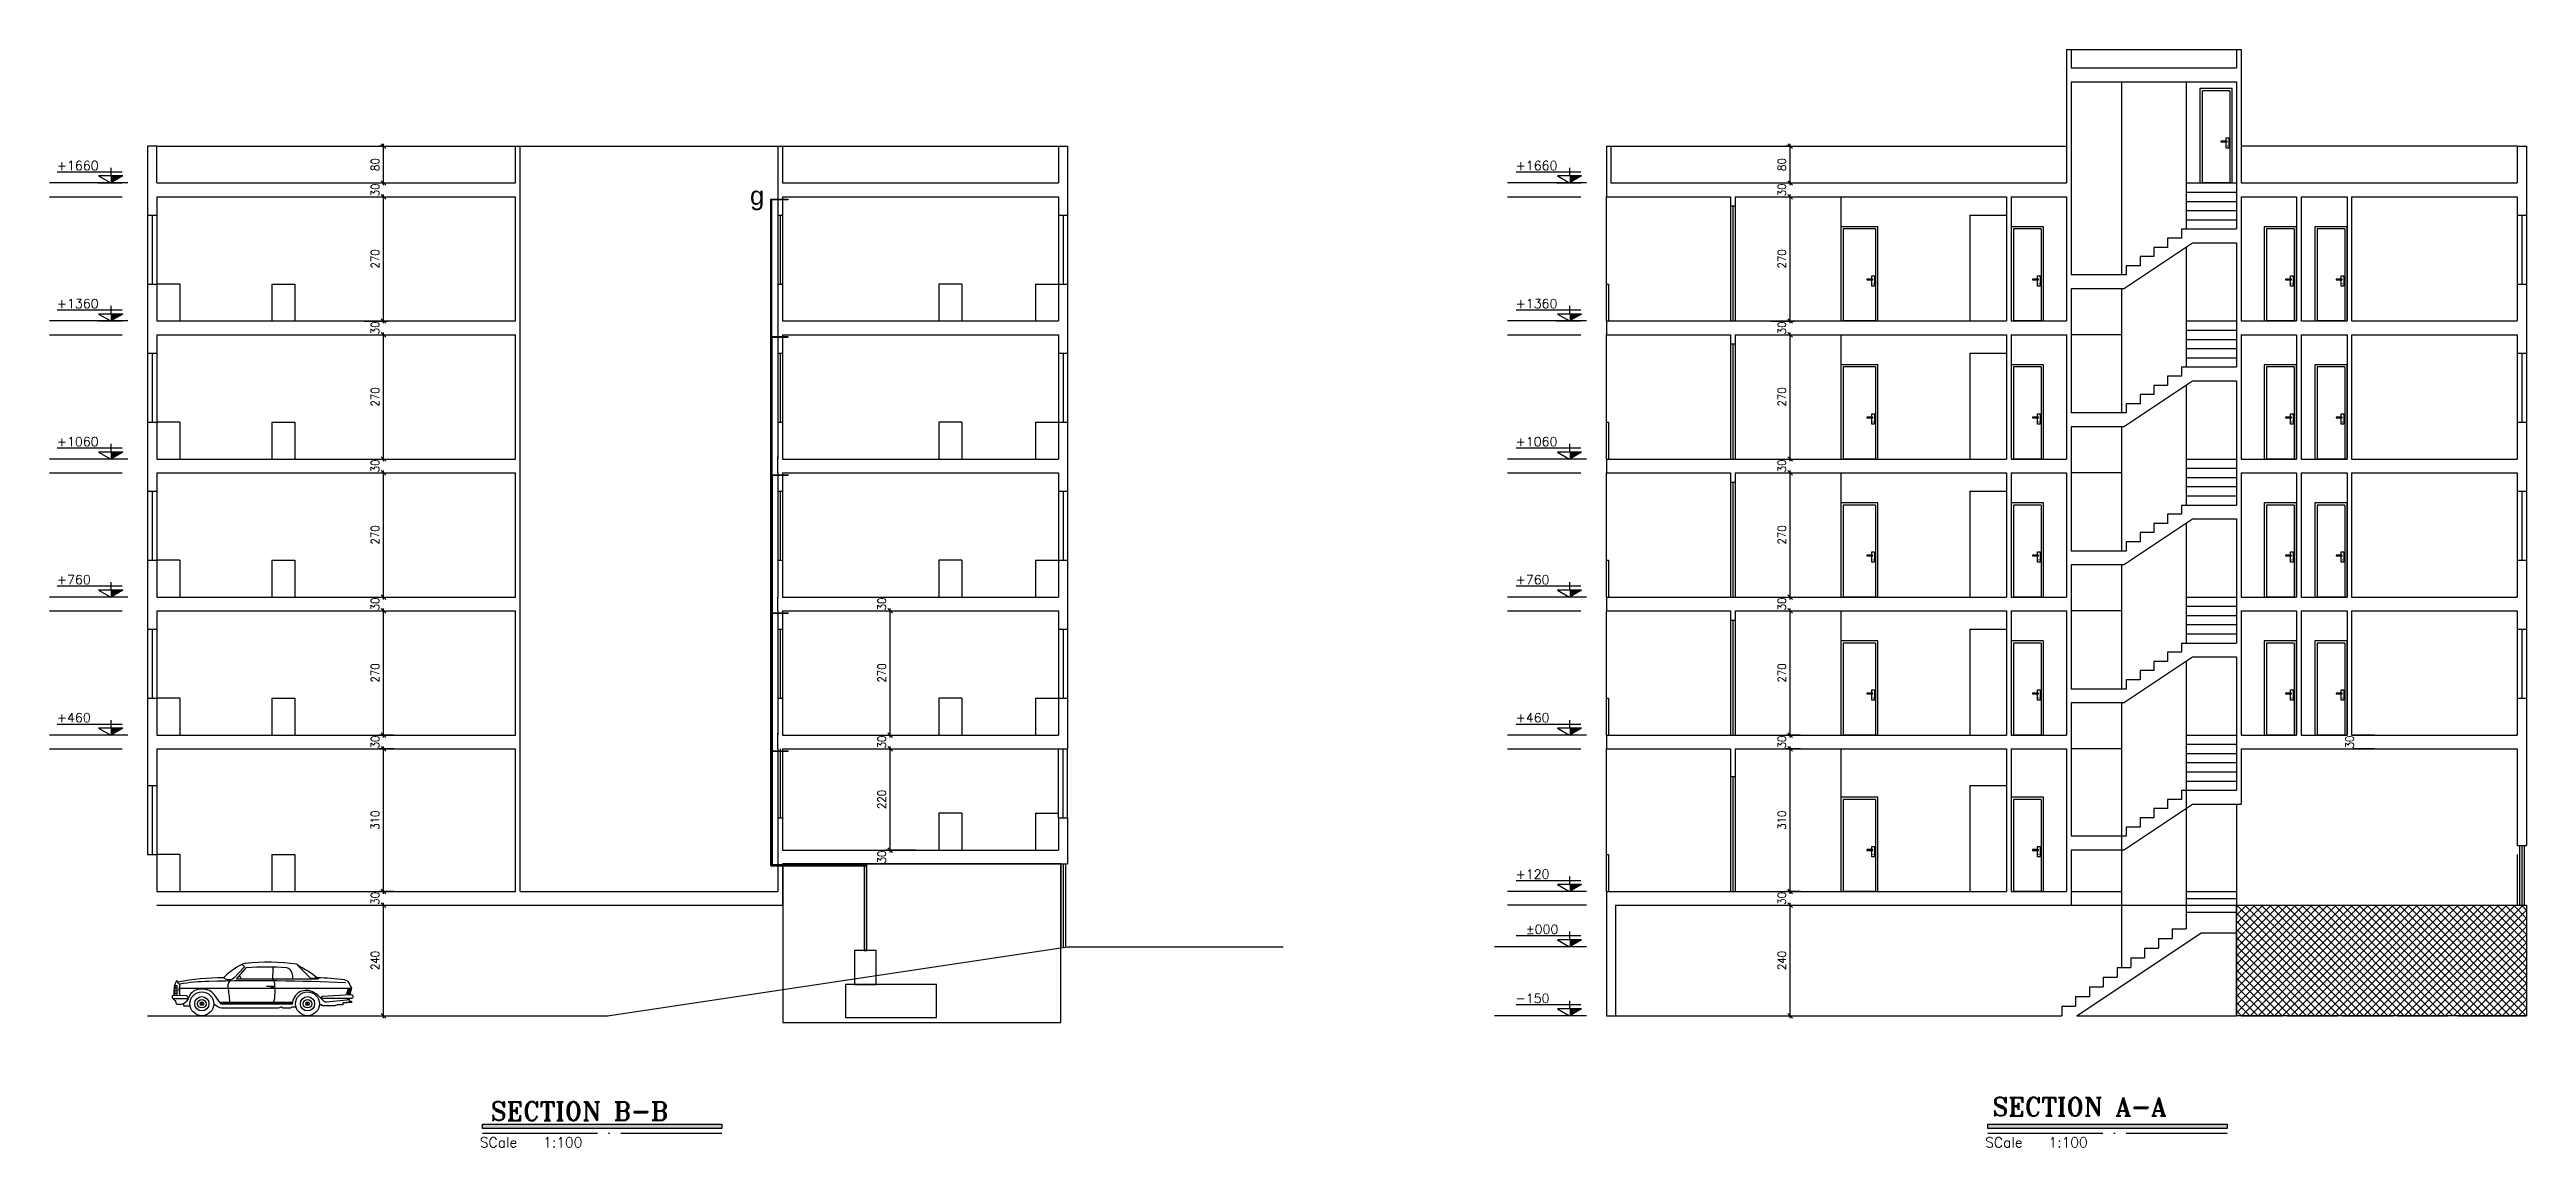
# Model space of a CAD drawing. Header units: millimetres. Extents: x 0 to 12169, y 6 to 10142.
# Drawn here: x 70 to 5454, y 6 to 2392 of the extents above; entities that cross this region are included whole.
import ezdxf

# ---------------------------------------------------------------- set-up
doc = ezdxf.new("R2010")
doc.units = ezdxf.units.MM
doc.header["$LTSCALE"] = 50
doc.header["$MEASUREMENT"] = 0
doc.linetypes.add('AXIS', pattern=[6, 5, -0.5, 0, -0.5])
for name, color, linetype in [('1', 8, 'AXIS'), ('2', 4, 'Continuous'), ('3', 3, 'Continuous'), ('CAR', 161, 'Continuous'), ('DIM', 8, 'Continuous'), ('DOR', 3, 'Continuous'), ('HACH', 140, 'Continuous'), ('TXT', 2, 'Continuous'), ('TXT-1', 2, 'Continuous')]:
    doc.layers.add(name, color=color, linetype=linetype)
doc.styles.add('ROMANS', font='ROMANS.shx', dxfattribs={"width": 0.9})
doc.styles.add('ROMANT', font='romant', dxfattribs={"height": 20})
doc.styles.get("Standard").update_dxf_attribs({"font": 'arial.ttf'})
doc.dimstyles.new('dim1.100', dxfattribs={"dimscale": 100, "dimtxt": 0.18, "dimasz": 0.1, "dimexe": 0.1, "dimexo": 0.1, "dimgap": 0.09, "dimtad": 1, "dimzin": 12, "dimdsep": 46, "dimtxsty": 'ROMANS', "dimblk1": 'OBLIQUE', "dimblk2": 'OBLIQUE', "dimsah": 1, "dimcen": 0.1, "dimdle": 0.05, "dimclrd": 256, "dimclre": 12, "dimclrt": 4, "dimadec": 0, "dimazin": 0, "dimtfac": 1, "dimtix": 1, "dimtofl": 0, "dimtmove": 0, "dimatfit": 0, "dimldrblk": 'OBLIQUE', "dimfxl": 1, "dimtolj": 1, "dimtzin": 0, "dimarcsym": 0})

msp = doc.modelspace()

# ---------------------------------------------------------------- texts
at = {"color": 242, "ltscale": 50, "true_color": 0xcd2027, "insert": (1592.29953, 2094.65324), "char_height": 40, "attachment_point": 1}
msp.add_mtext_dynamic_manual_height_columns('{\\C256;\\c16777215;g}', width=178.6433628, gutter_width=1, heights=[0], dxfattribs=at)
at = {"layer": '3', "style": 'ROMANT'}
for s, p in [('+1660', (85.44509, 2129.90596)), ('+1660', (3256.43199, 2129.90596)), ('+1360', (85.44509, 1829.90596)), ('+1360', (3256.43199, 1829.90596)), ('+1060', (85.44509, 1529.90596)), ('+1060', (3256.43199, 1529.90596)), ('+760', (85.44509, 1229.90596)), ('+760', (3256.43199, 1229.90596)), ('+460', (85.44509, 929.90596)), ('+460', (3256.43199, 929.90596)), ('+120', (3256.43199, 589.90596)), ('%%p000', (3279.03397, 469.90596)), ('-150', (3256.43199, 319.90596))]:
    msp.add_text(s, height=20, dxfattribs=at).set_placement(p)
at = {"layer": 'TXT', "style": 'ROMANT'}
for s, p in [('SECTION A-A', (4292.77508, 74.20702)), ('SECTION B-B', (1028.51806, 64.68317))]:
    msp.add_text(s, height=40, dxfattribs=at).set_placement(p)
at = {"layer": 'TXT-1', "color": 125, "linetype": 'Continuous', "style": 'ROMANT'}
for p in [(1005.08762, 5.73846), (4277.24006, 5.73846)]:
    msp.add_text('SCale   1:100', height=22.05, dxfattribs=at).set_placement(p)

# ---------------------------------------------------------------- blocks, each defined once
blk = doc.blocks.new('DN80')
at = {"layer": 'DOR', "color": 44}
for p, q in [((-75, 200), (-75, 0)), ((-5, 200), (-75, 200)), ((-5, 200), (-5, 0)), ((-10.7, 91.2), (-24, 91.2)), ((-24, 91.2), (-24, 89.3)), ((-24, 89.3), (-10.7, 89.3)), ((-13, 98.1), (-6.9, 98.1)), ((-13, 91.2), (-13, 98.1)), ((-13, 75.6), (-13, 89.3)), ((-6.9, 75.6), (-13, 75.6)), ((-10.7, 89.3), (-10.7, 91.2)), ((-6.9, 98.1), (-6.9, 75.6)), ((-5, 0), (-75, 0))]:
    blk.add_line(p, q, dxfattribs=at)
at = {"layer": 'DOR', "color": 0}
blk.add_lwpolyline([(0, 0), (0, 205), (-80, 205), (-80, 0)], dxfattribs=at)
at = {"layer": 'DOR', "color": 44, "const_width": 1.25}
blk.add_lwpolyline([(-9.3, 80.6, -1), (-10.6, 80.6, -1)], format="xyb", close=True, dxfattribs=at)
blk = doc.blocks.new('DN70')
at = {"layer": 'DOR', "color": 44}
for p, q in [((-5, 200), (-65, 200)), ((-65, 200), (-65, 0)), ((-5, 200), (-5, 0)), ((-24, 91.2), (-24, 89.3)), ((-10.7, 91.2), (-24, 91.2)), ((-24, 89.3), (-10.7, 89.3)), ((-13, 91.2), (-13, 98.1)), ((-13, 98.1), (-6.9, 98.1)), ((-13, 75.6), (-13, 89.3)), ((-6.9, 75.6), (-13, 75.6)), ((-10.7, 89.3), (-10.7, 91.2)), ((-6.9, 98.1), (-6.9, 75.6)), ((-5, 0), (-65, 0))]:
    blk.add_line(p, q, dxfattribs=at)
at = {"layer": 'DOR', "color": 0}
blk.add_lwpolyline([(0, 0), (0, 205), (-70, 205), (-70, 0)], dxfattribs=at)
at = {"layer": 'DOR', "color": 44, "const_width": 1.25}
blk.add_lwpolyline([(-9.3, 80.6, -1), (-10.6, 80.6, -1)], format="xyb", close=True, dxfattribs=at)
blk = doc.blocks.new('CARS2')
at = {"layer": 'CAR'}
for p, q in [((-289.1, 54.4), (-283.2, 54.4)), ((-288.5, 59.6), (-283.2, 59.6)), ((-284.2, 77.2), (-284.2, 73.3)), ((94.1, 54.4), (94.7, 56.4)), ((95, 57.3), (95.7, 59.7)), ((-289.3, 49.2), (-283.2, 49.2)), ((-268.3, 22.8), (-270.2, 25.3)), ((-269, 20.5), (-268.3, 22.8)), ((-255, 20.5), (-269, 20.5)), ((-229.7, 25.9), (-233.1, 23.9)), ((-229.7, 29.8), (-229.7, 25.9)), ((-229.7, 25.9), (-226.3, 23.9)), ((-190.7, 29.3), (-32.8, 29.3)), ((-188.6, 26.5), (-33.1, 26.5)), ((0, 25.9), (-3.4, 23.9)), ((0, 29.8), (0, 25.9)), ((0, 25.9), (3.4, 23.9)), ((91.4, 45.5), (92.1, 47.8)), ((92.4, 48.7), (93, 50.7)), ((93.2, 51.5), (93.8, 53.5))]:
    blk.add_line(p, q, dxfattribs=at)
for points in [[(-277.5, 59.5), (96.3, 59.7, 0.544408), (94.8, 61.4), (92.2, 68.1, 0.284556), (80.3, 77.9, 0.031282), (21.2, 82.1, 0.048302), (-22.8, 110.3), (-23, 111.9, 0.060599), (-135.2, 113.6, 0.089016), (-143, 111.3, 0.081283), (-182.9, 82.6, 0.038407), (-281.7, 73.2), (-281.7, 73.7), (-287, 73, 0.078798), (-290.9, 44.3, 0.015598)], [(-143.4, 111.1), (-138.7, 108.7, -0.401314), (-137.6, 105.7), (-160.2, 81.3, -0.369532), (-182.9, 82.6, -63.670005)], [(-33.2, 24.9), (-187.4, 24.9), (-203, 45.9, 0.243491), (-226.6, 57.4), (-233.7, 57.4, 0.310216), (-257.3, 41.3, -0.167684), (-271.2, 24.7, -0.05456), (-283, 24.5, -0.249626), (-286.5, 32, -0.112991), (-292.9, 37.7, 7.443163)], [(-283.2, 44), (-283.2, 64.8), (-287.5, 64.8, 0.071259), (-289.1, 44.2, 0.671626)], [(83.3, 71.7, 0.016384), (-214.6, 74.5, 0.035059), (-277.9, 68.6, 1.220915)], [(-166.6, 78.2, 0.281309), (-173.1, 63, -0.023076), (-169.7, 29.3, 1.603024)], [(25.8, 82.1), (22.4, 79.7), (-154.3, 79.7), (-132.7, 105, -0.039571), (-45.6, 104.5, -0.182993), (-40, 101.9, -0.22192), (-32.9, 80.9, -0.375292), (-34.3, 79.7, 0.613838)], [(-75.6, 106.3, -0.014913), (-76.2, 79.7, -0.184063), (-72, 69.4, -0.082128), (-73.7, 29.3, 1.761961)], [(89, 37.2, -0.379906), (85.6, 33.9), (41.4, 29.1, -0.249057), (35.3, 31.5, 0.068512), (14.5, 49.9, 0.593757), (-33.2, 24.9, -0.942448)], [(-24.8, 18.4), (-34, 18.4, 0.357154), (-36.1, 16.7), (-54.6, 16.7, 0.51515), (-58.3, 18.6, -0.133069), (-69.9, 16), (-183.4, 16, -0.155621), (-196.6, 20.2), (-203.8, 25.3)]]:
    blk.add_lwpolyline(points, format="xyb", dxfattribs=at)
for points in [[(-22.8, 110.3), (6.3, 81.5), (13.8, 81.3), (19.7, 83.3)], [(-277.5, 43.5), (-277.5, 68.3), (-280.5, 69.6), (-281.7, 73.2)], [(-147.6, 87.5), (-144.3, 79.7)], [(-88.9, 64), (-74.5, 64.1), (-74.5, 61.2), (-78.1, 61.2), (-78.1, 64.1)], [(86.1, 48.7), (93.3, 48.7), (93, 47.8), (85.8, 47.8), (89.4, 59.7)], [(87.5, 53.5), (94.7, 53.5), (95, 54.4), (87.8, 54.4)], [(88.4, 56.4), (95.6, 56.4), (95.8, 57.3), (88.7, 57.3)], [(91.6, 37.2), (89.7, 31.3), (95.8, 31.3), (95.8, 28.7), (85.1, 28.7), (85.1, 27.6), (77.1, 27.6), (77.1, 23.5), (64.3, 23.5), (59.5, 21.4), (32.6, 21.4), (30.9, 23.7), (25.8, 23.7)], [(86.7, 50.7), (93.9, 50.7), (94.1, 51.5), (86.9, 51.5)]]:
    blk.add_lwpolyline(points, dxfattribs=at)
for points in [[(-262.2, 42.8), (-290.1, 44.2, 1.200181), (-290.6, 37.2), (-262.7, 37.2, 0.825329)], [(32.2, 42.3), (94.4, 45.7, -0.997189), (94.8, 37.2), (32.7, 37.2, -0.905457)]]:
    blk.add_lwpolyline(points, format="xyb", close=True, dxfattribs=at)
for centre, radius in [((-229.7, 25.9), 25.9), ((-229.7, 25.9), 15.5), ((-229.7, 25.9), 9.14), ((-229.7, 25.9), 3.96), ((0, 25.9), 25.9), ((0, 25.9), 15.5), ((0, 25.9), 9.14), ((0, 25.9), 3.96)]:
    blk.add_circle(centre, radius, dxfattribs=at)
blk.add_arc((-252.6, 56), 27, 157.1187, 202.8813, dxfattribs=at)
blk = doc.blocks.new('_OBLIQUE')
at = {"color": 0, "linetype": 'ByBlock'}
blk.add_line((-0.5, -0.5), (0.5, 0.5), dxfattribs=at)
blk = doc.blocks.new('*D184')
at = {"layer": 'DEFPOINTS', "color": 0, "transparency": 16777216}
for p in [(782.7, 532.1), (795.4, 532.1), (782.7, 292.1)]:
    blk.add_point(p, dxfattribs=at)
at = {"layer": 'DIM', "color": 12, "lineweight": -2, "transparency": 16777216}
for p, q in [((792.7, 532.1), (805.4, 532.1)), ((792.7, 292.1), (805.4, 292.1))]:
    blk.add_line(p, q, dxfattribs=at)
at = {"layer": 'DIM', "lineweight": -2, "transparency": 16777216}
blk.add_line((795.4, 287.1), (795.4, 537.1), dxfattribs=at)
at = {"layer": 'DIM', "lineweight": -2, "transparency": 16777216, "xscale": 10, "yscale": 10, "zscale": 10}
for p, rotation in [((795.4, 532.1), 90), ((795.4, 292.1), 270)]:
    blk.add_blockref('_OBLIQUE', p, dxfattribs=dict(at, rotation=rotation))
at = {"layer": 'DIM', "color": 4, "transparency": 16777216, "insert": (777.4, 412.1), "char_height": 18, "attachment_point": 5, "rotation": 90, "style": 'ROMANS'}
blk.add_mtext('\\A1;240', dxfattribs=at)
blk = doc.blocks.new('*D185')
at = {"layer": 'DEFPOINTS', "color": 0, "transparency": 16777216}
for p in [(795.4, 562.1), (828.2, 562.1), (782.7, 532.1)]:
    blk.add_point(p, dxfattribs=at)
at = {"layer": 'DIM', "color": 12, "lineweight": -2, "transparency": 16777216}
for p, q in [((818.2, 562.1), (785.4, 562.1)), ((792.7, 532.1), (805.4, 532.1))]:
    blk.add_line(p, q, dxfattribs=at)
at = {"layer": 'DIM', "color": 4, "transparency": 16777216, "insert": (777.4, 547.1), "char_height": 18, "attachment_point": 5, "rotation": 90, "style": 'ROMANS'}
blk.add_mtext('\\A1;30', dxfattribs=at)
blk = doc.blocks.new('*D186')
at = {"layer": 'DEFPOINTS', "color": 0, "transparency": 16777216}
for p in [(795.4, 872.1), (828.2, 872.1), (828.2, 562.1)]:
    blk.add_point(p, dxfattribs=at)
at = {"layer": 'DIM', "color": 12, "lineweight": -2, "transparency": 16777216}
for p, q in [((818.2, 872.1), (785.4, 872.1)), ((818.2, 562.1), (785.4, 562.1))]:
    blk.add_line(p, q, dxfattribs=at)
at = {"layer": 'DIM', "lineweight": -2, "transparency": 16777216}
blk.add_line((795.4, 557.1), (795.4, 877.1), dxfattribs=at)
at = {"layer": 'DIM', "lineweight": -2, "transparency": 16777216, "xscale": 10, "yscale": 10, "zscale": 10}
for p, rotation in [((795.4, 872.1), 90), ((795.4, 562.1), 270)]:
    blk.add_blockref('_OBLIQUE', p, dxfattribs=dict(at, rotation=rotation))
at = {"layer": 'DIM', "color": 4, "transparency": 16777216, "insert": (777.4, 717.1), "char_height": 18, "attachment_point": 5, "rotation": 90, "style": 'ROMANS'}
blk.add_mtext('\\A1;310', dxfattribs=at)
blk = doc.blocks.new('*D187')
at = {"layer": 'DEFPOINTS', "color": 0, "transparency": 16777216}
for p in [(795.4, 902.1), (828.2, 902.1), (828.2, 872.1)]:
    blk.add_point(p, dxfattribs=at)
at = {"layer": 'DIM', "color": 12, "lineweight": -2, "transparency": 16777216}
for p, q in [((818.2, 902.1), (785.4, 902.1)), ((818.2, 872.1), (785.4, 872.1))]:
    blk.add_line(p, q, dxfattribs=at)
at = {"layer": 'DIM', "color": 4, "transparency": 16777216, "insert": (777.4, 887.1), "char_height": 18, "attachment_point": 5, "rotation": 90, "style": 'ROMANS'}
blk.add_mtext('\\A1;30', dxfattribs=at)
blk = doc.blocks.new('*D188')
at = {"layer": 'DEFPOINTS', "color": 0, "transparency": 16777216}
for p in [(692.7, 1172.1), (795.4, 1172.1), (828.2, 902.1)]:
    blk.add_point(p, dxfattribs=at)
at = {"layer": 'DIM', "color": 12, "lineweight": -2, "transparency": 16777216}
for p, q in [((702.7, 1172.1), (805.4, 1172.1)), ((818.2, 902.1), (785.4, 902.1))]:
    blk.add_line(p, q, dxfattribs=at)
at = {"layer": 'DIM', "lineweight": -2, "transparency": 16777216}
blk.add_line((795.4, 897.1), (795.4, 1177.1), dxfattribs=at)
at = {"layer": 'DIM', "lineweight": -2, "transparency": 16777216, "xscale": 10, "yscale": 10, "zscale": 10}
for p, rotation in [((795.4, 1172.1), 90), ((795.4, 902.1), 270)]:
    blk.add_blockref('_OBLIQUE', p, dxfattribs=dict(at, rotation=rotation))
at = {"layer": 'DIM', "color": 4, "transparency": 16777216, "insert": (777.4, 1037.1), "char_height": 18, "attachment_point": 5, "rotation": 90, "style": 'ROMANS'}
blk.add_mtext('\\A1;270', dxfattribs=at)
blk = doc.blocks.new('*D189')
at = {"layer": 'DEFPOINTS', "color": 0, "transparency": 16777216}
for p in [(744.1, 1202.1), (795.4, 1202.1), (692.7, 1172.1)]:
    blk.add_point(p, dxfattribs=at)
at = {"layer": 'DIM', "color": 12, "lineweight": -2, "transparency": 16777216}
for p, q in [((754.1, 1202.1), (805.4, 1202.1)), ((702.7, 1172.1), (805.4, 1172.1))]:
    blk.add_line(p, q, dxfattribs=at)
at = {"layer": 'DIM', "color": 4, "transparency": 16777216, "insert": (777.4, 1187.1), "char_height": 18, "attachment_point": 5, "rotation": 90, "style": 'ROMANS'}
blk.add_mtext('\\A1;30', dxfattribs=at)
blk = doc.blocks.new('*D190')
at = {"layer": 'DEFPOINTS', "color": 0, "transparency": 16777216}
for p in [(744.1, 1472.1), (795.4, 1472.1), (744.1, 1202.1)]:
    blk.add_point(p, dxfattribs=at)
at = {"layer": 'DIM', "color": 12, "lineweight": -2, "transparency": 16777216}
for p, q in [((754.1, 1472.1), (805.4, 1472.1)), ((754.1, 1202.1), (805.4, 1202.1))]:
    blk.add_line(p, q, dxfattribs=at)
at = {"layer": 'DIM', "lineweight": -2, "transparency": 16777216}
blk.add_line((795.4, 1197.1), (795.4, 1477.1), dxfattribs=at)
at = {"layer": 'DIM', "lineweight": -2, "transparency": 16777216, "xscale": 10, "yscale": 10, "zscale": 10}
for p, rotation in [((795.4, 1472.1), 90), ((795.4, 1202.1), 270)]:
    blk.add_blockref('_OBLIQUE', p, dxfattribs=dict(at, rotation=rotation))
at = {"layer": 'DIM', "color": 4, "transparency": 16777216, "insert": (777.4, 1337.1), "char_height": 18, "attachment_point": 5, "rotation": 90, "style": 'ROMANS'}
blk.add_mtext('\\A1;270', dxfattribs=at)
blk = doc.blocks.new('*D191')
at = {"layer": 'DEFPOINTS', "color": 0, "transparency": 16777216}
for p in [(744.1, 1502.1), (744.1, 1472.1), (795.4, 1502.1)]:
    blk.add_point(p, dxfattribs=at)
at = {"layer": 'DIM', "color": 12, "lineweight": -2, "transparency": 16777216}
for p, q in [((754.1, 1502.1), (805.4, 1502.1)), ((754.1, 1472.1), (805.4, 1472.1))]:
    blk.add_line(p, q, dxfattribs=at)
at = {"layer": 'DIM', "color": 4, "transparency": 16777216, "insert": (777.4, 1487.1), "char_height": 18, "attachment_point": 5, "rotation": 90, "style": 'ROMANS'}
blk.add_mtext('\\A1;30', dxfattribs=at)
blk = doc.blocks.new('*D192')
at = {"layer": 'DEFPOINTS', "color": 0, "transparency": 16777216}
for p in [(744.1, 1772.1), (795.4, 1772.1), (744.1, 1502.1)]:
    blk.add_point(p, dxfattribs=at)
at = {"layer": 'DIM', "lineweight": -2, "transparency": 16777216}
blk.add_line((795.4, 1497.1), (795.4, 1777.1), dxfattribs=at)
at = {"layer": 'DIM', "color": 12, "lineweight": -2, "transparency": 16777216}
for p, q in [((754.1, 1772.1), (805.4, 1772.1)), ((754.1, 1502.1), (805.4, 1502.1))]:
    blk.add_line(p, q, dxfattribs=at)
at = {"layer": 'DIM', "lineweight": -2, "transparency": 16777216, "xscale": 10, "yscale": 10, "zscale": 10}
for p, rotation in [((795.4, 1772.1), 90), ((795.4, 1502.1), 270)]:
    blk.add_blockref('_OBLIQUE', p, dxfattribs=dict(at, rotation=rotation))
at = {"layer": 'DIM', "color": 4, "transparency": 16777216, "insert": (777.4, 1637.1), "char_height": 18, "attachment_point": 5, "rotation": 90, "style": 'ROMANS'}
blk.add_mtext('\\A1;270', dxfattribs=at)
blk = doc.blocks.new('*D193')
at = {"layer": 'DEFPOINTS', "color": 0, "transparency": 16777216}
for p in [(744.1, 1802.1), (795.4, 1802.1), (744.1, 1772.1)]:
    blk.add_point(p, dxfattribs=at)
at = {"layer": 'DIM', "color": 12, "lineweight": -2, "transparency": 16777216}
for p, q in [((754.1, 1802.1), (805.4, 1802.1)), ((754.1, 1772.1), (805.4, 1772.1))]:
    blk.add_line(p, q, dxfattribs=at)
at = {"layer": 'DIM', "color": 4, "transparency": 16777216, "insert": (777.4, 1787.1), "char_height": 18, "attachment_point": 5, "rotation": 90, "style": 'ROMANS'}
blk.add_mtext('\\A1;30', dxfattribs=at)
blk = doc.blocks.new('*D194')
at = {"layer": 'DEFPOINTS', "color": 0, "transparency": 16777216}
for p in [(744.1, 2072.1), (795.4, 2072.1), (744.1, 1802.1)]:
    blk.add_point(p, dxfattribs=at)
at = {"layer": 'DIM', "color": 12, "lineweight": -2, "transparency": 16777216}
for p, q in [((754.1, 2072.1), (805.4, 2072.1)), ((754.1, 1802.1), (805.4, 1802.1))]:
    blk.add_line(p, q, dxfattribs=at)
at = {"layer": 'DIM', "lineweight": -2, "transparency": 16777216}
blk.add_line((795.4, 1797.1), (795.4, 2077.1), dxfattribs=at)
at = {"layer": 'DIM', "lineweight": -2, "transparency": 16777216, "xscale": 10, "yscale": 10, "zscale": 10}
for p, rotation in [((795.4, 2072.1), 90), ((795.4, 1802.1), 270)]:
    blk.add_blockref('_OBLIQUE', p, dxfattribs=dict(at, rotation=rotation))
at = {"layer": 'DIM', "color": 4, "transparency": 16777216, "insert": (777.4, 1937.1), "char_height": 18, "attachment_point": 5, "rotation": 90, "style": 'ROMANS'}
blk.add_mtext('\\A1;270', dxfattribs=at)
blk = doc.blocks.new('*D195')
at = {"layer": 'DEFPOINTS', "color": 0, "transparency": 16777216}
for p in [(744.1, 2102.1), (795.4, 2102.1), (744.1, 2072.1)]:
    blk.add_point(p, dxfattribs=at)
at = {"layer": 'DIM', "color": 12, "lineweight": -2, "transparency": 16777216}
for p, q in [((754.1, 2102.1), (805.4, 2102.1)), ((754.1, 2072.1), (805.4, 2072.1))]:
    blk.add_line(p, q, dxfattribs=at)
at = {"layer": 'DIM', "color": 4, "transparency": 16777216, "insert": (777.4, 2087.1), "char_height": 18, "attachment_point": 5, "rotation": 90, "style": 'ROMANS'}
blk.add_mtext('\\A1;30', dxfattribs=at)
blk = doc.blocks.new('*D196')
at = {"layer": 'DEFPOINTS', "color": 0, "transparency": 16777216}
for p in [(795.4, 2182.1), (805.1, 2182.1), (744.1, 2102.1)]:
    blk.add_point(p, dxfattribs=at)
at = {"layer": 'DIM', "color": 12, "lineweight": -2, "transparency": 16777216}
for p, q in [((795.1, 2182.1), (785.4, 2182.1)), ((754.1, 2102.1), (805.4, 2102.1))]:
    blk.add_line(p, q, dxfattribs=at)
at = {"layer": 'DIM', "lineweight": -2, "transparency": 16777216}
blk.add_line((795.4, 2097.1), (795.4, 2187.1), dxfattribs=at)
at = {"layer": 'DIM', "lineweight": -2, "transparency": 16777216, "xscale": 10, "yscale": 10, "zscale": 10}
for p, rotation in [((795.4, 2182.1), 90), ((795.4, 2102.1), 270)]:
    blk.add_blockref('_OBLIQUE', p, dxfattribs=dict(at, rotation=rotation))
at = {"layer": 'DIM', "color": 4, "transparency": 16777216, "insert": (777.4, 2142.1), "char_height": 18, "attachment_point": 5, "rotation": 90, "style": 'ROMANS'}
blk.add_mtext('\\A1;80', dxfattribs=at)
blk = doc.blocks.new('*D197')
at = {"layer": 'DEFPOINTS', "color": 0, "transparency": 16777216}
for p in [(1896.7, 652.1), (1962.7, 652.1), (1972.7, 622.1)]:
    blk.add_point(p, dxfattribs=at)
at = {"layer": 'DIM', "color": 12, "lineweight": -2, "transparency": 16777216}
for p, q in [((1952.7, 652.1), (1886.7, 652.1)), ((1962.7, 622.1), (1886.7, 622.1))]:
    blk.add_line(p, q, dxfattribs=at)
at = {"layer": 'DIM', "color": 4, "transparency": 16777216, "insert": (1878.7, 637.1), "char_height": 18, "attachment_point": 5, "rotation": 90, "style": 'ROMANS'}
blk.add_mtext('\\A1;30', dxfattribs=at)
blk = doc.blocks.new('*D198')
at = {"layer": 'DEFPOINTS', "color": 0, "transparency": 16777216}
for p in [(1896.7, 872.1), (1896.7, 872.1), (1962.7, 652.1)]:
    blk.add_point(p, dxfattribs=at)
at = {"layer": 'DIM', "lineweight": -2, "transparency": 16777216}
blk.add_line((1896.7, 647.1), (1896.7, 877.1), dxfattribs=at)
at = {"layer": 'DIM', "color": 12, "lineweight": -2, "transparency": 16777216}
blk.add_line((1952.7, 652.1), (1886.7, 652.1), dxfattribs=at)
at = {"layer": 'DIM', "lineweight": -2, "transparency": 16777216, "xscale": 10, "yscale": 10, "zscale": 10}
for p, rotation in [((1896.7, 872.1), 90), ((1896.7, 652.1), 270)]:
    blk.add_blockref('_OBLIQUE', p, dxfattribs=dict(at, rotation=rotation))
at = {"layer": 'DIM', "color": 4, "transparency": 16777216, "insert": (1878.7, 762.1), "char_height": 18, "attachment_point": 5, "rotation": 90, "style": 'ROMANS'}
blk.add_mtext('\\A1;220', dxfattribs=at)
blk = doc.blocks.new('*D199')
at = {"layer": 'DEFPOINTS', "color": 0, "transparency": 16777216}
for p in [(1896.7, 902.1), (1896.7, 902.1), (1896.7, 872.1)]:
    blk.add_point(p, dxfattribs=at)
at = {"layer": 'DIM', "color": 4, "transparency": 16777216, "insert": (1878.7, 887.1), "char_height": 18, "attachment_point": 5, "rotation": 90, "style": 'ROMANS'}
blk.add_mtext('\\A1;30', dxfattribs=at)
blk = doc.blocks.new('*D200')
at = {"layer": 'DEFPOINTS', "color": 0, "transparency": 16777216}
for p in [(1896.7, 1172.1), (1896.7, 1172.1), (1896.7, 902.1)]:
    blk.add_point(p, dxfattribs=at)
at = {"layer": 'DIM', "lineweight": -2, "transparency": 16777216}
blk.add_line((1896.7, 897.1), (1896.7, 1177.1), dxfattribs=at)
at = {"layer": 'DIM', "lineweight": -2, "transparency": 16777216, "xscale": 10, "yscale": 10, "zscale": 10}
for p, rotation in [((1896.7, 1172.1), 90), ((1896.7, 902.1), 270)]:
    blk.add_blockref('_OBLIQUE', p, dxfattribs=dict(at, rotation=rotation))
at = {"layer": 'DIM', "color": 4, "transparency": 16777216, "insert": (1878.7, 1037.1), "char_height": 18, "attachment_point": 5, "rotation": 90, "style": 'ROMANS'}
blk.add_mtext('\\A1;270', dxfattribs=at)
blk = doc.blocks.new('*D201')
at = {"layer": 'DEFPOINTS', "color": 0, "transparency": 16777216}
for p in [(1896.7, 1202.1), (1896.7, 1202.1), (1896.7, 1172.1)]:
    blk.add_point(p, dxfattribs=at)
at = {"layer": 'DIM', "color": 4, "transparency": 16777216, "insert": (1878.7, 1187.1), "char_height": 18, "attachment_point": 5, "rotation": 90, "style": 'ROMANS'}
blk.add_mtext('\\A1;30', dxfattribs=at)
blk = doc.blocks.new('*D202')
at = {"layer": 'DEFPOINTS', "color": 0, "transparency": 16777216}
for p in [(3840.4, 532.1), (3853.1, 532.1), (3840.4, 292.1)]:
    blk.add_point(p, dxfattribs=at)
at = {"layer": 'DIM', "color": 12, "lineweight": -2, "transparency": 16777216}
for p, q in [((3850.4, 532.1), (3863.1, 532.1)), ((3850.4, 292.1), (3863.1, 292.1))]:
    blk.add_line(p, q, dxfattribs=at)
at = {"layer": 'DIM', "lineweight": -2, "transparency": 16777216}
blk.add_line((3853.1, 287.1), (3853.1, 537.1), dxfattribs=at)
at = {"layer": 'DIM', "lineweight": -2, "transparency": 16777216, "xscale": 10, "yscale": 10, "zscale": 10}
for p, rotation in [((3853.1, 532.1), 90), ((3853.1, 292.1), 270)]:
    blk.add_blockref('_OBLIQUE', p, dxfattribs=dict(at, rotation=rotation))
at = {"layer": 'DIM', "color": 4, "transparency": 16777216, "insert": (3835.1, 412.1), "char_height": 18, "attachment_point": 5, "rotation": 90, "style": 'ROMANS'}
blk.add_mtext('\\A1;240', dxfattribs=at)
blk = doc.blocks.new('*D203')
at = {"layer": 'DEFPOINTS', "color": 0, "transparency": 16777216}
for p in [(3801.7, 1472.1), (3853.1, 1472.1), (3801.7, 1202.1)]:
    blk.add_point(p, dxfattribs=at)
at = {"layer": 'DIM', "color": 12, "lineweight": -2, "transparency": 16777216}
for p, q in [((3811.7, 1472.1), (3863.1, 1472.1)), ((3811.7, 1202.1), (3863.1, 1202.1))]:
    blk.add_line(p, q, dxfattribs=at)
at = {"layer": 'DIM', "lineweight": -2, "transparency": 16777216}
blk.add_line((3853.1, 1197.1), (3853.1, 1477.1), dxfattribs=at)
at = {"layer": 'DIM', "lineweight": -2, "transparency": 16777216, "xscale": 10, "yscale": 10, "zscale": 10}
for p, rotation in [((3853.1, 1472.1), 90), ((3853.1, 1202.1), 270)]:
    blk.add_blockref('_OBLIQUE', p, dxfattribs=dict(at, rotation=rotation))
at = {"layer": 'DIM', "color": 4, "transparency": 16777216, "insert": (3835.1, 1337.1), "char_height": 18, "attachment_point": 5, "rotation": 90, "style": 'ROMANS'}
blk.add_mtext('\\A1;270', dxfattribs=at)
blk = doc.blocks.new('*D204')
at = {"layer": 'DEFPOINTS', "color": 0, "transparency": 16777216}
for p in [(3853.1, 872.1), (3885.9, 872.1), (3885.9, 562.1)]:
    blk.add_point(p, dxfattribs=at)
at = {"layer": 'DIM', "color": 12, "lineweight": -2, "transparency": 16777216}
for p, q in [((3875.9, 872.1), (3843.1, 872.1)), ((3875.9, 562.1), (3843.1, 562.1))]:
    blk.add_line(p, q, dxfattribs=at)
at = {"layer": 'DIM', "lineweight": -2, "transparency": 16777216}
blk.add_line((3853.1, 557.1), (3853.1, 877.1), dxfattribs=at)
at = {"layer": 'DIM', "lineweight": -2, "transparency": 16777216, "xscale": 10, "yscale": 10, "zscale": 10}
for p, rotation in [((3853.1, 872.1), 90), ((3853.1, 562.1), 270)]:
    blk.add_blockref('_OBLIQUE', p, dxfattribs=dict(at, rotation=rotation))
at = {"layer": 'DIM', "color": 4, "transparency": 16777216, "insert": (3835.1, 717.1), "char_height": 18, "attachment_point": 5, "rotation": 90, "style": 'ROMANS'}
blk.add_mtext('\\A1;310', dxfattribs=at)
blk = doc.blocks.new('*D205')
at = {"layer": 'DEFPOINTS', "color": 0, "transparency": 16777216}
for p in [(3853.1, 562.1), (3885.9, 562.1), (3840.4, 532.1)]:
    blk.add_point(p, dxfattribs=at)
at = {"layer": 'DIM', "color": 12, "lineweight": -2, "transparency": 16777216}
for p, q in [((3875.9, 562.1), (3843.1, 562.1)), ((3850.4, 532.1), (3863.1, 532.1))]:
    blk.add_line(p, q, dxfattribs=at)
at = {"layer": 'DIM', "color": 4, "transparency": 16777216, "insert": (3835.1, 547.1), "char_height": 18, "attachment_point": 5, "rotation": 90, "style": 'ROMANS'}
blk.add_mtext('\\A1;30', dxfattribs=at)
blk = doc.blocks.new('*D206')
at = {"layer": 'DEFPOINTS', "color": 0, "transparency": 16777216}
for p in [(3853.1, 902.1), (3885.9, 902.1), (3885.9, 872.1)]:
    blk.add_point(p, dxfattribs=at)
at = {"layer": 'DIM', "color": 12, "lineweight": -2, "transparency": 16777216}
for p, q in [((3875.9, 902.1), (3843.1, 902.1)), ((3875.9, 872.1), (3843.1, 872.1))]:
    blk.add_line(p, q, dxfattribs=at)
at = {"layer": 'DIM', "color": 4, "transparency": 16777216, "insert": (3835.1, 887.1), "char_height": 18, "attachment_point": 5, "rotation": 90, "style": 'ROMANS'}
blk.add_mtext('\\A1;30', dxfattribs=at)
blk = doc.blocks.new('*D207')
at = {"layer": 'DEFPOINTS', "color": 0, "transparency": 16777216}
for p in [(3801.7, 1802.1), (3853.1, 1802.1), (3801.7, 1772.1)]:
    blk.add_point(p, dxfattribs=at)
at = {"layer": 'DIM', "color": 12, "lineweight": -2, "transparency": 16777216}
for p, q in [((3811.7, 1802.1), (3863.1, 1802.1)), ((3811.7, 1772.1), (3863.1, 1772.1))]:
    blk.add_line(p, q, dxfattribs=at)
at = {"layer": 'DIM', "color": 4, "transparency": 16777216, "insert": (3835.1, 1787.1), "char_height": 18, "attachment_point": 5, "rotation": 90, "style": 'ROMANS'}
blk.add_mtext('\\A1;30', dxfattribs=at)
blk = doc.blocks.new('*D208')
at = {"layer": 'DEFPOINTS', "color": 0, "transparency": 16777216}
for p in [(3801.7, 1772.1), (3853.1, 1772.1), (3801.7, 1502.1)]:
    blk.add_point(p, dxfattribs=at)
at = {"layer": 'DIM', "lineweight": -2, "transparency": 16777216}
blk.add_line((3853.1, 1497.1), (3853.1, 1777.1), dxfattribs=at)
at = {"layer": 'DIM', "color": 12, "lineweight": -2, "transparency": 16777216}
for p, q in [((3811.7, 1772.1), (3863.1, 1772.1)), ((3811.7, 1502.1), (3863.1, 1502.1))]:
    blk.add_line(p, q, dxfattribs=at)
at = {"layer": 'DIM', "lineweight": -2, "transparency": 16777216, "xscale": 10, "yscale": 10, "zscale": 10}
for p, rotation in [((3853.1, 1772.1), 90), ((3853.1, 1502.1), 270)]:
    blk.add_blockref('_OBLIQUE', p, dxfattribs=dict(at, rotation=rotation))
at = {"layer": 'DIM', "color": 4, "transparency": 16777216, "insert": (3835.1, 1637.1), "char_height": 18, "attachment_point": 5, "rotation": 90, "style": 'ROMANS'}
blk.add_mtext('\\A1;270', dxfattribs=at)
blk = doc.blocks.new('*D209')
at = {"layer": 'DEFPOINTS', "color": 0, "transparency": 16777216}
for p in [(3801.7, 1502.1), (3801.7, 1472.1), (3853.1, 1502.1)]:
    blk.add_point(p, dxfattribs=at)
at = {"layer": 'DIM', "color": 12, "lineweight": -2, "transparency": 16777216}
for p, q in [((3811.7, 1502.1), (3863.1, 1502.1)), ((3811.7, 1472.1), (3863.1, 1472.1))]:
    blk.add_line(p, q, dxfattribs=at)
at = {"layer": 'DIM', "color": 4, "transparency": 16777216, "insert": (3835.1, 1487.1), "char_height": 18, "attachment_point": 5, "rotation": 90, "style": 'ROMANS'}
blk.add_mtext('\\A1;30', dxfattribs=at)
blk = doc.blocks.new('*D210')
at = {"layer": 'DEFPOINTS', "color": 0, "transparency": 16777216}
for p in [(3801.7, 2072.1), (3853.1, 2072.1), (3801.7, 1802.1)]:
    blk.add_point(p, dxfattribs=at)
at = {"layer": 'DIM', "color": 12, "lineweight": -2, "transparency": 16777216}
for p, q in [((3811.7, 2072.1), (3863.1, 2072.1)), ((3811.7, 1802.1), (3863.1, 1802.1))]:
    blk.add_line(p, q, dxfattribs=at)
at = {"layer": 'DIM', "lineweight": -2, "transparency": 16777216}
blk.add_line((3853.1, 1797.1), (3853.1, 2077.1), dxfattribs=at)
at = {"layer": 'DIM', "lineweight": -2, "transparency": 16777216, "xscale": 10, "yscale": 10, "zscale": 10}
for p, rotation in [((3853.1, 2072.1), 90), ((3853.1, 1802.1), 270)]:
    blk.add_blockref('_OBLIQUE', p, dxfattribs=dict(at, rotation=rotation))
at = {"layer": 'DIM', "color": 4, "transparency": 16777216, "insert": (3835.1, 1937.1), "char_height": 18, "attachment_point": 5, "rotation": 90, "style": 'ROMANS'}
blk.add_mtext('\\A1;270', dxfattribs=at)
blk = doc.blocks.new('*D211')
at = {"layer": 'DEFPOINTS', "color": 0, "transparency": 16777216}
for p in [(3853.1, 2182.1), (3862.7, 2182.1), (3801.7, 2102.1)]:
    blk.add_point(p, dxfattribs=at)
at = {"layer": 'DIM', "color": 12, "lineweight": -2, "transparency": 16777216}
for p, q in [((3852.7, 2182.1), (3843.1, 2182.1)), ((3811.7, 2102.1), (3863.1, 2102.1))]:
    blk.add_line(p, q, dxfattribs=at)
at = {"layer": 'DIM', "lineweight": -2, "transparency": 16777216}
blk.add_line((3853.1, 2097.1), (3853.1, 2187.1), dxfattribs=at)
at = {"layer": 'DIM', "lineweight": -2, "transparency": 16777216, "xscale": 10, "yscale": 10, "zscale": 10}
for p, rotation in [((3853.1, 2182.1), 90), ((3853.1, 2102.1), 270)]:
    blk.add_blockref('_OBLIQUE', p, dxfattribs=dict(at, rotation=rotation))
at = {"layer": 'DIM', "color": 4, "transparency": 16777216, "insert": (3835.1, 2142.1), "char_height": 18, "attachment_point": 5, "rotation": 90, "style": 'ROMANS'}
blk.add_mtext('\\A1;80', dxfattribs=at)
blk = doc.blocks.new('*D212')
at = {"layer": 'DEFPOINTS', "color": 0, "transparency": 16777216}
for p in [(3801.7, 2102.1), (3853.1, 2102.1), (3801.7, 2072.1)]:
    blk.add_point(p, dxfattribs=at)
at = {"layer": 'DIM', "color": 12, "lineweight": -2, "transparency": 16777216}
for p, q in [((3811.7, 2102.1), (3863.1, 2102.1)), ((3811.7, 2072.1), (3863.1, 2072.1))]:
    blk.add_line(p, q, dxfattribs=at)
at = {"layer": 'DIM', "color": 4, "transparency": 16777216, "insert": (3835.1, 2087.1), "char_height": 18, "attachment_point": 5, "rotation": 90, "style": 'ROMANS'}
blk.add_mtext('\\A1;30', dxfattribs=at)
blk = doc.blocks.new('*D213')
at = {"layer": 'DEFPOINTS', "color": 0, "transparency": 16777216}
for p in [(3750.4, 1172.1), (3853.1, 1172.1), (3885.9, 902.1)]:
    blk.add_point(p, dxfattribs=at)
at = {"layer": 'DIM', "color": 12, "lineweight": -2, "transparency": 16777216}
for p, q in [((3760.4, 1172.1), (3863.1, 1172.1)), ((3875.9, 902.1), (3843.1, 902.1))]:
    blk.add_line(p, q, dxfattribs=at)
at = {"layer": 'DIM', "lineweight": -2, "transparency": 16777216}
blk.add_line((3853.1, 897.1), (3853.1, 1177.1), dxfattribs=at)
at = {"layer": 'DIM', "lineweight": -2, "transparency": 16777216, "xscale": 10, "yscale": 10, "zscale": 10}
for p, rotation in [((3853.1, 1172.1), 90), ((3853.1, 902.1), 270)]:
    blk.add_blockref('_OBLIQUE', p, dxfattribs=dict(at, rotation=rotation))
at = {"layer": 'DIM', "color": 4, "transparency": 16777216, "insert": (3835.1, 1037.1), "char_height": 18, "attachment_point": 5, "rotation": 90, "style": 'ROMANS'}
blk.add_mtext('\\A1;270', dxfattribs=at)
blk = doc.blocks.new('*D214')
at = {"layer": 'DEFPOINTS', "color": 0, "transparency": 16777216}
for p in [(3801.7, 1202.1), (3853.1, 1202.1), (3750.4, 1172.1)]:
    blk.add_point(p, dxfattribs=at)
at = {"layer": 'DIM', "color": 12, "lineweight": -2, "transparency": 16777216}
for p, q in [((3811.7, 1202.1), (3863.1, 1202.1)), ((3760.4, 1172.1), (3863.1, 1172.1))]:
    blk.add_line(p, q, dxfattribs=at)
at = {"layer": 'DIM', "color": 4, "transparency": 16777216, "insert": (3835.1, 1187.1), "char_height": 18, "attachment_point": 5, "rotation": 90, "style": 'ROMANS'}
blk.add_mtext('\\A1;30', dxfattribs=at)
blk = doc.blocks.new('*D215')
at = {"layer": 'DEFPOINTS', "color": 0, "transparency": 16777216}
for p in [(5087.4, 902.1), (5133.7, 902.1), (5133.7, 872.1)]:
    blk.add_point(p, dxfattribs=at)
at = {"layer": 'DIM', "color": 12, "lineweight": -2, "transparency": 16777216}
for p, q in [((5123.7, 902.1), (5077.4, 902.1)), ((5123.7, 872.1), (5077.4, 872.1))]:
    blk.add_line(p, q, dxfattribs=at)
at = {"layer": 'DIM', "color": 4, "transparency": 16777216, "insert": (5069.4, 887.1), "char_height": 18, "attachment_point": 5, "rotation": 90, "style": 'ROMANS'}
blk.add_mtext('\\A1;30', dxfattribs=at)

# ---------------------------------------------------------------- dimensions: what is measured, and where the dimension line sits
at = {"layer": 'DIM'}
for base, p1, p2, picture, middle in [((795.43712, 2182.14598), (744.09255, 2102.14598), (805.05954, 2182.14598), '*D196', (777.43712, 2142.14598)), ((3853.08937, 2182.14598), (3801.7448, 2102.14598), (3862.71179, 2182.14598), '*D211', (3835.08937, 2142.14598)), ((795.43712, 2102.14598), (744.09255, 2072.14598), (744.09255, 2102.14598), '*D195', (777.43712, 2087.14598)), ((3853.08937, 2102.14598), (3801.7448, 2072.14598), (3801.7448, 2102.14598), '*D212', (3835.08937, 2087.14598)), ((795.43712, 2072.14598), (744.09255, 1802.14598), (744.09255, 2072.14598), '*D194', (777.43712, 1937.14598)), ((3853.08937, 2072.14598), (3801.7448, 1802.14598), (3801.7448, 2072.14598), '*D210', (3835.08937, 1937.14598)), ((795.43712, 1802.14598), (744.09255, 1772.14598), (744.09255, 1802.14598), '*D193', (777.43712, 1787.14598)), ((795.43712, 1772.14598), (744.09255, 1502.14598), (744.09255, 1772.14598), '*D192', (777.43712, 1637.14598)), ((3853.08937, 1802.14598), (3801.7448, 1772.14598), (3801.7448, 1802.14598), '*D207', (3835.08937, 1787.14598)), ((3853.08937, 1772.14598), (3801.7448, 1502.14598), (3801.7448, 1772.14598), '*D208', (3835.08937, 1637.14598)), ((795.43712, 1502.14598), (744.09255, 1472.14598), (744.09255, 1502.14598), '*D191', (777.43712, 1487.14598)), ((795.43712, 1472.14598), (744.09255, 1202.14598), (744.09255, 1472.14598), '*D190', (777.43712, 1337.14598)), ((3853.08937, 1502.14598), (3801.7448, 1472.14598), (3801.7448, 1502.14598), '*D209', (3835.08937, 1487.14598)), ((3853.08937, 1472.14598), (3801.7448, 1202.14598), (3801.7448, 1472.14598), '*D203', (3835.08937, 1337.14598)), ((795.43712, 1202.14598), (692.74798, 1172.14598), (744.09255, 1202.14598), '*D189', (777.43712, 1187.14598)), ((1896.71791, 1202.14598), (1896.71791, 1172.14598), (1896.71791, 1202.14598), '*D201', (1878.71791, 1187.14598)), ((3853.08937, 1202.14598), (3750.40023, 1172.14598), (3801.7448, 1202.14598), '*D214', (3835.08937, 1187.14598)), ((795.43712, 1172.14598), (828.20082, 902.14598), (692.74798, 1172.14598), '*D188', (777.43712, 1037.14598)), ((1896.71791, 1172.14598), (1896.71791, 902.14598), (1896.71791, 1172.14598), '*D200', (1878.71791, 1037.14598)), ((3853.08937, 1172.14598), (3885.85307, 902.14598), (3750.40023, 1172.14598), '*D213', (3835.08937, 1037.14598)), ((795.43712, 902.14598), (828.20082, 872.14598), (828.20082, 902.14598), '*D187', (777.43712, 887.14598)), ((795.43712, 872.14598), (828.20082, 562.14598), (828.20082, 872.14598), '*D186', (777.43712, 717.14598)), ((1896.71791, 902.14598), (1896.71791, 872.14598), (1896.71791, 902.14598), '*D199', (1878.71791, 887.14598)), ((1896.71791, 872.14598), (1962.74798, 652.14598), (1896.71791, 872.14598), '*D198', (1878.71791, 762.14598)), ((3853.08937, 902.14598), (3885.85307, 872.14598), (3885.85307, 902.14598), '*D206', (3835.08937, 887.14598)), ((3853.08937, 872.14598), (3885.85307, 562.14598), (3885.85307, 872.14598), '*D204', (3835.08937, 717.14598)), ((5087.44417, 902.14598), (5133.73489, 872.14598), (5133.73489, 902.14598), '*D215', (5069.44417, 887.14598)), ((795.43712, 562.14598), (782.74798, 532.14598), (828.20082, 562.14598), '*D185', (777.43712, 547.14598)), ((3853.08937, 562.14598), (3840.40023, 532.14598), (3885.85307, 562.14598), '*D205', (3835.08937, 547.14598))]:
    dim = msp.add_linear_dim(base=base, p1=p1, p2=p2, angle=90, dimstyle='dim1.100', override={"dimtmove": 1, "dimatfit": 3}, dxfattribs=at)
    dim.commit()
    dim.dimension.update_dxf_attribs({"geometry": picture, "text_midpoint": middle})
for base, p1, p2, picture, middle in [((1896.71791, 652.14598), (1972.74798, 622.14598), (1962.74798, 652.14598), '*D197', (1878.71791, 637.14598)), ((795.43712, 532.14598), (782.74798, 292.14598), (782.74798, 532.14598), '*D184', (777.43712, 412.14598)), ((3853.08937, 532.14598), (3840.40023, 292.14598), (3840.40023, 532.14598), '*D202', (3835.08937, 412.14598))]:
    dim = msp.add_linear_dim(base=base, p1=p1, p2=p2, angle=90, dimstyle='dim1.100', dxfattribs=at)
    dim.commit()
    dim.dimension.update_dxf_attribs({"geometry": picture, "text_midpoint": middle})

# ---------------------------------------------------------------- hatches: boundary and pattern name
at = {"ltscale": 50, "true_color": 0xcd2027}
h = msp.add_hatch(color=242, dxfattribs=at)
h.dxf.hatch_style = 1
h.paths.add_polyline_path([(1652.74798, 2067.0266), (1638.74798, 2067.0266), (1638.74798, 2066.0266), (1652.74798, 2066.0266)])
h.paths.add_polyline_path([(1638.74798, 2067.0266), (1637.74798, 2067.0266), (1637.74798, 2066.0266), (1638.74798, 2066.0266)])
h.paths.add_polyline_path([(1662.74798, 2067.0266), (1652.74798, 2067.0266), (1652.74798, 2066.0266), (1662.74798, 2066.0266)])
h.paths.add_polyline_path([(1675.53559, 2067.0266), (1662.74798, 2067.0266), (1662.74798, 2066.0266), (1675.53559, 2066.0266)])
h.paths.add_polyline_path([(1638.74798, 2066.0266), (1637.74798, 2066.0266), (1637.74798, 1767.0266), (1638.74798, 1767.0266)])
h.paths.add_polyline_path([(1652.74798, 1768.0266), (1638.74798, 1768.0266), (1638.74798, 1767.0266), (1639.74798, 1767.0266), (1652.74798, 1767.0266)])
h.paths.add_polyline_path([(1639.74798, 1767.0266), (1637.74798, 1767.0266), (1637.74798, 1468.0266), (1639.74798, 1468.0266)])
h.paths.add_polyline_path([(1662.74798, 1768.0266), (1652.74798, 1768.0266), (1652.74798, 1767.0266), (1662.74798, 1767.0266)])
h.paths.add_polyline_path([(1675.53559, 1768.0266), (1662.74798, 1768.0266), (1662.74798, 1767.0266), (1675.53559, 1767.0266)])
h.paths.add_polyline_path([(1652.74798, 1468.0266), (1640.74798, 1468.0266), (1640.74798, 1467.0266), (1652.74798, 1467.0266)])
h.paths.add_polyline_path([(1662.74798, 1468.0266), (1652.74798, 1468.0266), (1652.74798, 1467.0266), (1662.74798, 1467.0266)])
h.paths.add_polyline_path([(1675.53559, 1468.0266), (1662.74798, 1468.0266), (1662.74798, 1467.0266), (1675.53559, 1467.0266)])
h.paths.add_polyline_path([(1640.74798, 1468.0266), (1637.74798, 1468.0266), (1637.74798, 1467.0266), (1640.74798, 1467.0266)])
h.paths.add_polyline_path([(1640.74798, 1467.0266), (1637.74798, 1467.0266), (1637.74798, 893.38502), (1640.74798, 893.38502)])
h.paths.add_polyline_path([(1675.53559, 1168.0266), (1662.74798, 1168.0266), (1662.74798, 1167.0266), (1675.53559, 1167.0266)])
h.paths.add_polyline_path([(1662.74798, 1168.0266), (1652.74798, 1168.0266), (1652.74798, 1167.0266), (1662.74798, 1167.0266)])
h.paths.add_polyline_path([(1652.74798, 1168.0266), (1640.74798, 1168.0266), (1640.74798, 1167.0266), (1652.74798, 1167.0266)])
h.paths.add_polyline_path([(1640.74798, 893.38502), (1637.74798, 893.38502), (1637.74798, 868.0266), (1640.74798, 868.0266)])
h.paths.add_polyline_path([(1640.74798, 868.0266), (1637.74798, 868.0266), (1637.74798, 867.0266), (1640.74798, 867.0266)])
h.paths.add_polyline_path([(1652.74798, 868.0266), (1640.74798, 868.0266), (1640.74798, 867.0266), (1652.74798, 867.0266)])
h.paths.add_polyline_path([(1657.74798, 868.0266), (1652.74798, 868.0266), (1652.74798, 867.0266), (1657.74798, 867.0266)])
h.paths.add_polyline_path([(1662.74798, 868.0266), (1657.74798, 868.0266), (1657.74798, 867.0266), (1662.74798, 867.0266)])
h.paths.add_polyline_path([(1675.53559, 868.0266), (1662.74798, 868.0266), (1662.74798, 867.0266), (1675.53559, 867.0266)])
h = msp.add_hatch(color=242, dxfattribs=at)
h.dxf.hatch_style = 1
h.paths.add_polyline_path([(1640.74798, 867.0266), (1637.74798, 867.0266), (1637.74798, 620.89219), (1640.74798, 620.89219)])
h.paths.add_polyline_path([(1640.74798, 620.89219), (1637.74798, 620.89219), (1637.74798, 617.89219), (1640.74798, 617.89219)])
h.paths.add_polyline_path([(1652.74798, 620.89219), (1640.74798, 620.89219), (1640.74798, 617.89219), (1652.74798, 617.89219)])
h.paths.add_polyline_path([(1662.74798, 620.89219), (1652.74798, 620.89219), (1652.74798, 617.89219), (1662.74798, 617.89219)])
h.paths.add_polyline_path([(1663.45625, 620.89219), (1662.74798, 620.89219), (1662.74798, 617.89219), (1663.45625, 617.89219)])
at = {"ltscale": 50, "true_color": 0x991b1e}
h = msp.add_hatch(color=244, dxfattribs=at)
h.dxf.hatch_style = 1
h.paths.add_polyline_path([(1840.75536, 620.89219), (1663.45625, 620.89219), (1663.45625, 617.89219), (1840.75536, 617.89219)])
h.paths.add_polyline_path([(1845.89661, 620.89219), (1840.75536, 620.89219), (1840.75536, 617.89219), (1845.89661, 617.89219)])
h.paths.add_polyline_path([(1845.89661, 617.89219), (1840.75536, 617.89219), (1840.75536, 433.56389), (1845.89661, 433.56389)])
at = {"ltscale": 50, "true_color": 0x7aafdf}
h = msp.add_hatch(dxfattribs=at)
h.set_pattern_fill('ANSI37', color=143, scale=100)
h.paths.add_polyline_path([(5453.73489, 532.14598), (4823.73489, 532.14598), (4823.73489, 292.14598), (5453.73489, 292.14598)])
at = {"layer": 'HACH'}
for points in [[(1011.10104, 56.71113), (1531.07531, 56.71113), (1531.07531, 46.71113), (1011.10104, 46.71113)], [(4283.25348, 56.71113), (4803.22775, 56.71113), (4803.22775, 46.71113), (4283.25348, 46.71113)]]:
    msp.add_hatch(color=256, dxfattribs=at).paths.add_polyline_path(points)

# ---------------------------------------------------------------- linework, layer by layer
for p, q in [((4453.73489, 2392.14598), (4453.73489, 2102.14598)), ((4453.73489, 2392.14598), (4463.73489, 2392.14598)), ((4463.73489, 2392.14598), (4463.73489, 2352.14598)), ((4823.73489, 2392.14598), (4823.73489, 2352.14598)), ((4823.73489, 2392.14598), (4833.73489, 2392.14598)), ((4833.73489, 2392.14598), (4833.73489, 2102.14598)), ((4463.73489, 2352.14598), (4823.73489, 2352.14598)), ((4463.73489, 2322.14598), (4823.73489, 2322.14598)), ((4463.73489, 2322.14598), (4463.73489, 1902.14598)), ((4823.73489, 2322.14598), (4823.73489, 2002.14598)), ((282.74798, 2182.14598), (282.74798, 2032.14598)), ((302.74798, 2182.14598), (282.74798, 2182.14598)), ((302.74798, 2102.14598), (302.74798, 2182.14598)), ((1082.74798, 2102.14598), (1082.74798, 2182.14598)), ((1082.74798, 2182.14598), (1092.74798, 2182.14598)), ((1092.74798, 562.14598), (1092.74798, 2182.14598)), ((1652.74798, 2182.14598), (1652.74798, 2032.14598)), ((1652.74798, 2182.14598), (1662.74798, 2182.14598)), ((1662.74798, 2182.14598), (1662.74798, 2102.14598)), ((2262.74798, 2182.14598), (2262.74798, 2102.14598)), ((2262.74798, 2182.14598), (2282.74798, 2182.14598)), ((2282.74798, 2182.14598), (2282.74798, 2032.14598)), ((3453.73489, 2182.14598), (3453.73489, 2072.14598)), ((3453.73489, 2182.14598), (3463.73489, 2182.14598)), ((3463.73489, 2182.14598), (3463.73489, 2102.14598)), ((5433.73489, 2182.14598), (5433.73489, 2102.14598)), ((5433.73489, 2182.14598), (5453.73489, 2182.14598)), ((5453.73489, 2182.14598), (5453.73489, 2032.14598)), ((302.74798, 2102.14598), (1082.74798, 2102.14598)), ((1662.74798, 2102.14598), (2262.74798, 2102.14598)), ((3463.73489, 2102.14598), (4453.73489, 2102.14598)), ((4833.73489, 2102.14598), (5433.73489, 2102.14598)), ((302.74798, 2072.14598), (1082.74798, 2072.14598)), ((302.74798, 2072.14598), (302.74798, 2032.14598)), ((1082.74798, 1802.14598), (1082.74798, 2072.14598)), ((1662.74798, 2072.14598), (2262.74798, 2072.14598)), ((1662.74798, 2072.14598), (1662.74798, 2032.14598)), ((2262.74798, 2072.14598), (2262.74798, 2032.14598)), ((3453.73489, 2072.14598), (3723.73489, 2072.14598)), ((3723.73489, 2072.14598), (3723.73489, 2052.14598)), ((3723.73489, 2052.14598), (3733.73489, 2052.14598)), ((3733.73489, 2072.14598), (4323.73489, 2072.14598)), ((3733.73489, 2072.14598), (3733.73489, 2052.14598)), ((4323.73489, 2072.14598), (4323.73489, 1802.14598)), ((4333.73489, 2072.14598), (4333.73489, 1802.14598)), ((4333.73489, 2072.14598), (4453.73489, 2072.14598)), ((4453.73489, 2072.14598), (4453.73489, 1802.14598)), ((4833.73489, 2072.14598), (4833.73489, 1802.14598)), ((4833.73489, 2072.14598), (4953.73489, 2072.14598)), ((4953.73489, 2072.14598), (4953.73489, 1802.14598)), ((4963.73489, 2072.14598), (4963.73489, 1802.14598)), ((4963.73489, 2072.14598), (5063.73489, 2072.14598)), ((5063.73489, 2072.14598), (5063.73489, 1802.14598)), ((5073.73489, 2072.14598), (5433.73489, 2072.14598)), ((5073.73489, 2072.14598), (5073.73489, 1802.14598)), ((5433.73489, 2072.14598), (5433.73489, 2032.14598)), ((282.74798, 2032.14598), (302.74798, 2032.14598)), ((1652.74798, 2032.14598), (1662.74798, 2032.14598)), ((2262.74798, 2032.14598), (2282.74798, 2032.14598)), ((4703.73489, 2002.14598), (4823.73489, 2002.14598)), ((4703.73489, 2002.14598), (4703.73489, 1982.14598)), ((5433.73489, 2032.14598), (5453.73489, 2032.14598)), ((4577.74826, 1872.14598), (4727.74826, 1972.14598)), ((4613.73489, 1942.14598), (4613.73489, 1922.14598)), ((4643.73489, 1942.14598), (4613.73489, 1942.14598)), ((4643.73489, 1962.14598), (4643.73489, 1942.14598)), ((4673.73489, 1962.14598), (4643.73489, 1962.14598)), ((4673.73489, 1982.14598), (4673.73489, 1962.14598)), ((4703.73489, 1982.14598), (4673.73489, 1982.14598)), ((4727.74826, 1972.14598), (4823.73489, 1972.14598)), ((4823.73489, 1972.14598), (4823.73489, 1702.14598)), ((4583.73489, 1902.14598), (4463.73489, 1902.14598)), ((4583.73489, 1922.14598), (4583.73489, 1902.14598)), ((4613.73489, 1922.14598), (4583.73489, 1922.14598)), ((282.74798, 1882.14598), (282.74798, 1732.14598)), ((282.74798, 1882.14598), (302.74798, 1882.14598)), ((302.74798, 1882.14598), (302.74798, 1802.14598)), ((1652.74798, 1882.14598), (1662.74798, 1882.14598)), ((1652.74798, 1882.14598), (1652.74798, 1802.14598)), ((1662.74798, 1882.14598), (1662.74798, 1802.14598)), ((2262.74798, 1882.14598), (2262.74798, 1802.14598)), ((2262.74798, 1882.14598), (2282.74798, 1882.14598)), ((2282.74798, 1882.14598), (2282.74798, 1732.14598)), ((4463.73489, 1872.14598), (4463.73489, 1602.14598)), ((4577.74826, 1872.14598), (4463.73489, 1872.14598)), ((5433.73489, 1882.14598), (5433.73489, 1802.14598)), ((5433.73489, 1882.14598), (5453.73489, 1882.14598)), ((5453.73489, 1882.14598), (5453.73489, 1732.14598)), ((302.74798, 1802.14598), (1082.74798, 1802.14598)), ((1662.74798, 1802.14598), (2262.74798, 1802.14598)), ((3453.73489, 1802.14598), (4323.73489, 1802.14598)), ((3453.73489, 1802.14598), (3453.73489, 1772.14598)), ((4333.73489, 1802.14598), (4453.73489, 1802.14598)), ((4833.73489, 1802.14598), (4953.73489, 1802.14598)), ((4963.73489, 1802.14598), (5063.73489, 1802.14598)), ((5073.73489, 1802.14598), (5433.73489, 1802.14598)), ((282.74798, 1732.14598), (302.74798, 1732.14598)), ((302.74798, 1772.14598), (1082.74798, 1772.14598)), ((302.74798, 1772.14598), (302.74798, 1732.14598)), ((1082.74798, 1502.14598), (1082.74798, 1772.14598)), ((1652.74798, 1772.14598), (1652.74798, 1732.14598)), ((1652.74798, 1732.14598), (1662.74798, 1732.14598)), ((1662.74798, 1772.14598), (2262.74798, 1772.14598)), ((1662.74798, 1772.14598), (1662.74798, 1732.14598)), ((2262.74798, 1772.14598), (2262.74798, 1732.14598)), ((2262.74798, 1732.14598), (2282.74798, 1732.14598)), ((3453.73489, 1772.14598), (3723.73489, 1772.14598)), ((3723.73489, 1772.14598), (3723.73489, 1752.14598)), ((3723.73489, 1752.14598), (3733.73489, 1752.14598)), ((3733.73489, 1772.14598), (4323.73489, 1772.14598)), ((3733.73489, 1772.14598), (3733.73489, 1752.14598)), ((4323.73489, 1772.14598), (4323.73489, 1502.14598)), ((4333.73489, 1772.14598), (4333.73489, 1502.14598)), ((4333.73489, 1772.14598), (4453.73489, 1772.14598)), ((4453.73489, 1772.14598), (4453.73489, 1502.14598)), ((4833.73489, 1772.14598), (4833.73489, 1502.14598)), ((4833.73489, 1772.14598), (4953.73489, 1772.14598)), ((4953.73489, 1772.14598), (4953.73489, 1502.14598)), ((4963.73489, 1772.14598), (4963.73489, 1502.14598)), ((4963.73489, 1772.14598), (5063.73489, 1772.14598)), ((5063.73489, 1772.14598), (5063.73489, 1502.14598)), ((5073.73489, 1772.14598), (5433.73489, 1772.14598)), ((5073.73489, 1772.14598), (5073.73489, 1502.14598)), ((5433.73489, 1772.14598), (5433.73489, 1732.14598)), ((5433.73489, 1732.14598), (5453.73489, 1732.14598)), ((4577.74826, 1572.14598), (4727.74826, 1672.14598)), ((4673.73489, 1682.14598), (4673.73489, 1662.14598)), ((4703.73489, 1682.14598), (4673.73489, 1682.14598)), ((4703.73489, 1702.14598), (4823.73489, 1702.14598)), ((4703.73489, 1702.14598), (4703.73489, 1682.14598)), ((4727.74826, 1672.14598), (4823.73489, 1672.14598)), ((4823.73489, 1672.14598), (4823.73489, 1402.14598)), ((4613.73489, 1622.14598), (4583.73489, 1622.14598)), ((4583.73489, 1622.14598), (4583.73489, 1602.14598)), ((4643.73489, 1642.14598), (4613.73489, 1642.14598)), ((4613.73489, 1642.14598), (4613.73489, 1622.14598)), ((4643.73489, 1662.14598), (4643.73489, 1642.14598)), ((4673.73489, 1662.14598), (4643.73489, 1662.14598)), ((282.74798, 1582.14598), (282.74798, 1432.14598)), ((282.74798, 1582.14598), (302.74798, 1582.14598)), ((302.74798, 1582.14598), (302.74798, 1502.14598)), ((1652.74798, 1582.14598), (1662.74798, 1582.14598)), ((1652.74798, 1582.14598), (1652.74798, 1502.14598)), ((1662.74798, 1582.14598), (1662.74798, 1502.14598)), ((2262.74798, 1582.14598), (2262.74798, 1502.14598)), ((2262.74798, 1582.14598), (2282.74798, 1582.14598)), ((2282.74798, 1582.14598), (2282.74798, 1432.14598)), ((4583.73489, 1602.14598), (4463.73489, 1602.14598)), ((4463.73489, 1572.14598), (4463.73489, 1302.14598)), ((4577.74826, 1572.14598), (4463.73489, 1572.14598)), ((5433.73489, 1582.14598), (5433.73489, 1502.14598)), ((5433.73489, 1582.14598), (5453.73489, 1582.14598)), ((5453.73489, 1582.14598), (5453.73489, 1432.14598)), ((302.74798, 1502.14598), (1082.74798, 1502.14598)), ((302.74798, 1472.14598), (1082.74798, 1472.14598)), ((302.74798, 1472.14598), (302.74798, 1432.14598)), ((1082.74798, 1202.14598), (1082.74798, 1472.14598)), ((1652.74798, 1472.14598), (1652.74798, 1432.14598)), ((1662.74798, 1502.14598), (2262.74798, 1502.14598)), ((1662.74798, 1472.14598), (2262.74798, 1472.14598)), ((1662.74798, 1472.14598), (1662.74798, 1432.14598)), ((2262.74798, 1472.14598), (2262.74798, 1432.14598)), ((3453.73489, 1502.14598), (4323.73489, 1502.14598)), ((3453.73489, 1502.14598), (3453.73489, 1472.14598)), ((3453.73489, 1472.14598), (3723.73489, 1472.14598)), ((3723.73489, 1472.14598), (3723.73489, 1452.14598)), ((3733.73489, 1472.14598), (4323.73489, 1472.14598)), ((3733.73489, 1472.14598), (3733.73489, 1452.14598)), ((4323.73489, 1472.14598), (4323.73489, 1202.14598)), ((4333.73489, 1502.14598), (4453.73489, 1502.14598)), ((4333.73489, 1472.14598), (4453.73489, 1472.14598)), ((4333.73489, 1472.14598), (4333.73489, 1202.14598)), ((4453.73489, 1472.14598), (4453.73489, 1202.14598)), ((4833.73489, 1502.14598), (4953.73489, 1502.14598)), ((4833.73489, 1472.14598), (4833.73489, 1202.14598)), ((4833.73489, 1472.14598), (4953.73489, 1472.14598)), ((4953.73489, 1472.14598), (4953.73489, 1202.14598)), ((4963.73489, 1502.14598), (5063.73489, 1502.14598)), ((4963.73489, 1472.14598), (5063.73489, 1472.14598)), ((4963.73489, 1472.14598), (4963.73489, 1202.14598)), ((5063.73489, 1472.14598), (5063.73489, 1202.14598)), ((5073.73489, 1502.14598), (5433.73489, 1502.14598)), ((5073.73489, 1472.14598), (5433.73489, 1472.14598)), ((5073.73489, 1472.14598), (5073.73489, 1202.14598)), ((5433.73489, 1472.14598), (5433.73489, 1432.14598)), ((282.74798, 1432.14598), (302.74798, 1432.14598)), ((1652.74798, 1432.14598), (1662.74798, 1432.14598)), ((2262.74798, 1432.14598), (2282.74798, 1432.14598)), ((3723.73489, 1452.14598), (3733.73489, 1452.14598)), ((4703.73489, 1402.14598), (4823.73489, 1402.14598)), ((4703.73489, 1402.14598), (4703.73489, 1382.14598)), ((5433.73489, 1432.14598), (5453.73489, 1432.14598)), ((4577.74826, 1272.14598), (4727.74826, 1372.14598)), ((4673.73489, 1362.14598), (4643.73489, 1362.14598)), ((4643.73489, 1362.14598), (4643.73489, 1342.14598)), ((4673.73489, 1382.14598), (4673.73489, 1362.14598)), ((4703.73489, 1382.14598), (4673.73489, 1382.14598)), ((4727.74826, 1372.14598), (4823.73489, 1372.14598)), ((4823.73489, 1372.14598), (4823.73489, 1102.14598)), ((4583.73489, 1302.14598), (4463.73489, 1302.14598)), ((4583.73489, 1322.14598), (4583.73489, 1302.14598)), ((4613.73489, 1322.14598), (4583.73489, 1322.14598)), ((4613.73489, 1342.14598), (4613.73489, 1322.14598)), ((4643.73489, 1342.14598), (4613.73489, 1342.14598)), ((282.74798, 1282.14598), (282.74798, 1132.14598)), ((282.74798, 1282.14598), (302.74798, 1282.14598)), ((302.74798, 1282.14598), (302.74798, 1202.14598)), ((1652.74798, 1282.14598), (1662.74798, 1282.14598)), ((1652.74798, 1282.14598), (1652.74798, 1202.14598)), ((1662.74798, 1282.14598), (1662.74798, 1202.14598)), ((2262.74798, 1282.14598), (2262.74798, 1202.14598)), ((2262.74798, 1282.14598), (2282.74798, 1282.14598)), ((2282.74798, 1282.14598), (2282.74798, 1132.14598)), ((4463.73489, 1272.14598), (4463.73489, 1002.14598)), ((4577.74826, 1272.14598), (4463.73489, 1272.14598)), ((5433.73489, 1282.14598), (5433.73489, 1202.14598)), ((5433.73489, 1282.14598), (5453.73489, 1282.14598)), ((5453.73489, 1282.14598), (5453.73489, 1132.14598)), ((302.74798, 1202.14598), (1082.74798, 1202.14598)), ((1662.74798, 1202.14598), (2262.74798, 1202.14598)), ((3453.73489, 1202.14598), (4323.73489, 1202.14598)), ((3453.73489, 1202.14598), (3453.73489, 1172.14598)), ((4333.73489, 1202.14598), (4453.73489, 1202.14598)), ((4833.73489, 1202.14598), (4953.73489, 1202.14598)), ((4963.73489, 1202.14598), (5063.73489, 1202.14598)), ((5073.73489, 1202.14598), (5433.73489, 1202.14598)), ((282.74798, 1132.14598), (302.74798, 1132.14598)), ((302.74798, 1172.14598), (1082.74798, 1172.14598)), ((302.74798, 1172.14598), (302.74798, 1132.14598)), ((1082.74798, 902.14598), (1082.74798, 1172.14598)), ((1652.74798, 1172.14598), (1652.74798, 1132.14598)), ((1652.74798, 1132.14598), (1662.74798, 1132.14598)), ((1662.74798, 1172.14598), (2262.74798, 1172.14598)), ((1662.74798, 1172.14598), (1662.74798, 1132.14598)), ((2262.74798, 1172.14598), (2262.74798, 1132.14598)), ((2262.74798, 1132.14598), (2282.74798, 1132.14598)), ((3453.73489, 1172.14598), (3723.73489, 1172.14598)), ((3723.73489, 1172.14598), (3723.73489, 1152.14598)), ((3723.73489, 1152.14598), (3733.73489, 1152.14598)), ((3733.73489, 1172.14598), (4323.73489, 1172.14598)), ((3733.73489, 1172.14598), (3733.73489, 1152.14598)), ((4323.73489, 1172.14598), (4323.73489, 902.14598)), ((4333.73489, 1172.14598), (4333.73489, 902.14598)), ((4333.73489, 1172.14598), (4453.73489, 1172.14598)), ((4453.73489, 1172.14598), (4453.73489, 902.14598)), ((4833.73489, 1172.14598), (4833.73489, 902.14598)), ((4833.73489, 1172.14598), (4953.73489, 1172.14598)), ((4953.73489, 1172.14598), (4953.73489, 902.14598)), ((4963.73489, 1172.14598), (4963.73489, 902.14598)), ((4963.73489, 1172.14598), (5063.73489, 1172.14598)), ((5063.73489, 1172.14598), (5063.73489, 902.14598)), ((5073.73489, 1172.14598), (5433.73489, 1172.14598)), ((5073.73489, 1172.14598), (5073.73489, 902.14598)), ((5433.73489, 1172.14598), (5433.73489, 1132.14598)), ((5433.73489, 1132.14598), (5453.73489, 1132.14598)), ((4673.73489, 1082.14598), (4673.73489, 1062.14598)), ((4703.73489, 1082.14598), (4673.73489, 1082.14598)), ((4703.73489, 1102.14598), (4823.73489, 1102.14598)), ((4703.73489, 1102.14598), (4703.73489, 1082.14598)), ((4577.74826, 972.14598), (4727.74826, 1072.14598)), ((4643.73489, 1042.14598), (4613.73489, 1042.14598)), ((4613.73489, 1042.14598), (4613.73489, 1022.14598)), ((4643.73489, 1062.14598), (4643.73489, 1042.14598)), ((4673.73489, 1062.14598), (4643.73489, 1062.14598)), ((4727.74826, 1072.14598), (4823.73489, 1072.14598)), ((4823.73489, 1072.14598), (4823.73489, 782.14598)), ((282.74798, 982.14598), (282.74798, 792.14598)), ((282.74798, 982.14598), (302.74798, 982.14598)), ((302.74798, 982.14598), (302.74798, 902.14598)), ((1652.74798, 982.14598), (1662.74798, 982.14598)), ((1652.74798, 982.14598), (1652.74798, 902.14598)), ((1662.74798, 982.14598), (1662.74798, 902.14598)), ((2262.74798, 982.14598), (2262.74798, 902.14598)), ((2262.74798, 982.14598), (2282.74798, 982.14598)), ((2282.74798, 982.14598), (2282.74798, 872.14598)), ((4583.73489, 1002.14598), (4463.73489, 1002.14598)), ((4463.73489, 972.14598), (4463.73489, 682.14598)), ((4577.74826, 972.14598), (4463.73489, 972.14598)), ((4613.73489, 1022.14598), (4583.73489, 1022.14598)), ((4583.73489, 1022.14598), (4583.73489, 1002.14598)), ((5433.73489, 982.14598), (5433.73489, 902.14598)), ((5433.73489, 982.14598), (5453.73489, 982.14598)), ((5453.73489, 982.14598), (5453.73489, 662.14598)), ((302.74798, 902.14598), (1082.74798, 902.14598)), ((302.74798, 872.14598), (1082.74798, 872.14598)), ((302.74798, 872.14598), (302.74798, 792.14598)), ((1082.74798, 562.14598), (1082.74798, 872.14598)), ((1662.74798, 902.14598), (2262.74798, 902.14598)), ((1662.74798, 872.14598), (2282.74798, 872.14598)), ((3453.73489, 902.14598), (4323.73489, 902.14598)), ((3453.73489, 902.14598), (3453.73489, 872.14598)), ((3453.73489, 872.14598), (3723.73489, 872.14598)), ((3723.73489, 872.14598), (3723.73489, 812.14598)), ((3733.73489, 872.14598), (4323.73489, 872.14598)), ((3733.73489, 872.14598), (3733.73489, 812.14598)), ((4323.73489, 872.14598), (4323.73489, 562.14598)), ((4333.73489, 902.14598), (4453.73489, 902.14598)), ((4333.73489, 872.14598), (4333.73489, 562.14598)), ((4333.73489, 872.14598), (4453.73489, 872.14598)), ((4453.73489, 872.14598), (4453.73489, 562.14598)), ((4833.73489, 902.14598), (4953.73489, 902.14598)), ((4833.73489, 872.14598), (5433.73489, 872.14598)), ((4833.73489, 872.14598), (4833.73489, 752.14598)), ((4963.73489, 902.14598), (5063.73489, 902.14598)), ((5073.73489, 902.14598), (5433.73489, 902.14598)), ((5433.73489, 872.14598), (5433.73489, 662.14598)), ((3723.73489, 812.14598), (3733.73489, 812.14598)), ((282.74798, 792.14598), (302.74798, 792.14598)), ((4673.73489, 762.14598), (4673.73489, 742.14598)), ((4703.73489, 762.14598), (4673.73489, 762.14598)), ((4703.73489, 782.14598), (4823.73489, 782.14598)), ((4703.73489, 782.14598), (4703.73489, 762.14598)), ((1652.74798, 722.14598), (1652.74798, 562.14598)), ((1652.74798, 722.14598), (1662.74798, 722.14598)), ((1662.74798, 722.14598), (1662.74798, 652.14598)), ((2262.74798, 722.14598), (2262.74798, 652.14598)), ((2262.74798, 722.14598), (2282.74798, 722.14598)), ((2282.74798, 722.14598), (2282.74798, 622.14598)), ((4577.74826, 652.14598), (4727.74826, 752.14598)), ((4583.73489, 702.14598), (4583.73489, 682.14598)), ((4613.73489, 702.14598), (4583.73489, 702.14598)), ((4613.73489, 722.14598), (4613.73489, 702.14598)), ((4643.73489, 722.14598), (4613.73489, 722.14598)), ((4673.73489, 742.14598), (4643.73489, 742.14598)), ((4643.73489, 742.14598), (4643.73489, 722.14598)), ((4727.74826, 752.14598), (4833.73489, 752.14598)), ((1662.74798, 652.14598), (2262.74798, 652.14598)), ((4583.73489, 682.14598), (4463.73489, 682.14598)), ((4463.73489, 652.14598), (4463.73489, 532.14598)), ((4577.74826, 652.14598), (4463.73489, 652.14598)), ((5433.73489, 662.14598), (5453.73489, 662.14598)), ((282.74798, 642.14598), (302.74798, 642.14598)), ((302.74798, 642.14598), (302.74798, 562.14598)), ((1662.74798, 622.14598), (2282.74798, 622.14598)), ((1662.74798, 622.14598), (1662.74798, 532.14598)), ((302.74798, 562.14598), (1082.74798, 562.14598)), ((1092.74798, 562.14598), (1652.74798, 562.14598)), ((3453.73489, 562.14598), (4323.73489, 562.14598)), ((3453.73489, 562.14598), (3453.73489, 292.14598)), ((4333.73489, 562.14598), (4453.73489, 562.14598)), ((302.74798, 532.14598), (1662.74798, 532.14598)), ((3473.73489, 532.14598), (4463.73489, 532.14598)), ((3473.73489, 532.14598), (3473.73489, 292.14598)), ((4713.73489, 502.14598), (4713.73489, 481.14598)), ((1282.74798, 292.14598), (2282.74798, 442.14598)), ((2282.74798, 442.14598), (2751.05881, 442.14598)), ((4476.4246, 292.14598), (4746.4246, 472.14598)), ((4623.73489, 439.14598), (4623.73489, 418.14598)), ((4623.73489, 439.14598), (4653.73489, 439.14598)), ((4653.73489, 460.14598), (4683.73489, 460.14598)), ((4653.73489, 460.14598), (4653.73489, 439.14598)), ((4683.73489, 481.14598), (4683.73489, 460.14598)), ((4683.73489, 481.14598), (4713.73489, 481.14598)), ((4746.4246, 472.14598), (4823.73489, 472.14598)), ((4823.73489, 472.14598), (4823.73489, 292.14598)), ((5453.73489, 442.14598), (5453.73489, 292.14598)), ((4563.73489, 397.14598), (4593.73489, 397.14598)), ((4563.73489, 397.14598), (4563.73489, 376.14598)), ((4593.73489, 418.14598), (4593.73489, 397.14598)), ((4593.73489, 418.14598), (4623.73489, 418.14598)), ((4473.73489, 334.14598), (4503.73489, 334.14598)), ((4473.73489, 334.14598), (4473.73489, 313.14598)), ((4503.73489, 355.14598), (4533.73489, 355.14598)), ((4503.73489, 355.14598), (4503.73489, 334.14598)), ((4533.73489, 376.14598), (4563.73489, 376.14598)), ((4533.73489, 376.14598), (4533.73489, 355.14598)), ((282.74798, 292.14598), (1282.74798, 292.14598)), ((3453.73489, 292.14598), (4443.73489, 292.14598)), ((4443.73489, 313.14598), (4473.73489, 313.14598)), ((4443.73489, 313.14598), (4443.73489, 292.14598)), ((4476.4246, 292.14598), (4823.73489, 292.14598)), ((4833.73489, 292.14598), (4923.73489, 292.14598)), ((4933.73489, 292.14598), (5043.73489, 292.14598)), ((5053.73489, 292.14598), (5163.73489, 292.14598)), ((5173.73489, 292.14598), (5283.73489, 292.14598)), ((5303.73489, 292.14598), (5453.73489, 292.14598))]:
    msp.add_line(p, q)
at = {"color": 242, "ltscale": 50, "true_color": 0xcd2027}
for p, q in [((1637.74798, 2067.0266), (1637.74798, 617.89219)), ((1637.74798, 2067.0266), (1675.53559, 2067.0266)), ((1637.74798, 2066.0266), (1675.53559, 2066.0266)), ((1638.74798, 2067.0266), (1638.74798, 1768.0266)), ((1637.74798, 1768.0266), (1675.53559, 1768.0266)), ((1637.74798, 1767.0266), (1675.53559, 1767.0266)), ((1639.74798, 1767.0266), (1639.74798, 1468.0266)), ((1637.74798, 1468.0266), (1675.53559, 1468.0266)), ((1637.74798, 1467.0266), (1675.53559, 1467.0266)), ((1640.74798, 1467.0266), (1640.74798, 617.89219)), ((1637.74798, 1168.0266), (1675.53559, 1168.0266)), ((1637.74798, 1167.0266), (1675.53559, 1167.0266)), ((1637.74798, 868.0266), (1675.53559, 868.0266)), ((1637.74798, 867.0266), (1675.53559, 867.0266))]:
    msp.add_line(p, q, dxfattribs=at)
at = {"color": 7, "ltscale": 50, "true_color": 0xffffff}
for p, q in [((1652.74798, 1802.14598), (1652.74798, 1772.14598)), ((1652.74798, 1472.14598), (1652.74798, 1507.74512)), ((1652.74798, 1172.14598), (1652.74798, 1202.14598)), ((1652.74798, 872.14598), (1652.74798, 906.40651))]:
    msp.add_line(p, q, dxfattribs=at)
at = {"color": 240, "ltscale": 50, "true_color": 0xed1f24}
for p, q in [((1637.74798, 620.89219), (1721.16487, 620.89219)), ((1642.83482, 617.89219), (1637.74798, 617.89219)), ((1637.74798, 617.89219), (1721.16487, 617.89219)), ((1721.16487, 620.89219), (1845.89661, 620.89219)), ((4463.73489, 532.14598), (5453.73489, 532.14598))]:
    msp.add_line(p, q, dxfattribs=at)
for points in [[(1675.53559, 2066.0266), (1637.74798, 2066.0266), (1637.74798, 2067.0266), (1675.53559, 2067.0266)], [(1637.74798, 2067.0266), (1638.74798, 2067.0266), (1638.74798, 1767.0266), (1637.74798, 1767.0266)], [(1675.53559, 1768.0266), (1637.74798, 1768.0266), (1637.74798, 1767.0266), (1675.53559, 1767.0266)], [(1637.74798, 1767.0266), (1639.74798, 1767.0266), (1639.74798, 1468.0266), (1637.74798, 1468.0266)], [(1637.74798, 1468.0266), (1640.74798, 1468.0266), (1640.74798, 893.38502), (1637.74798, 893.38502)], [(1675.53559, 1467.0266), (1637.74798, 1467.0266), (1637.74798, 1468.0266), (1675.53559, 1468.0266)], [(1675.53559, 1167.0266), (1637.74798, 1167.0266), (1637.74798, 1168.0266), (1675.53559, 1168.0266)], [(1637.74798, 893.38502), (1640.74798, 893.38502), (1640.74798, 893.38502), (1637.74798, 893.38502)], [(1675.53559, 867.0266), (1637.74798, 867.0266), (1637.74798, 868.0266), (1675.53559, 868.0266)], [(1637.74798, 867.0266), (1640.74798, 867.0266), (1640.74798, 617.89219), (1637.74798, 617.89219)], [(1640.74798, 602.65833), (1640.74798, 602.65833)], [(2267.74798, 622.14598), (1663.45625, 622.14598), (1663.45625, 277.21767), (2267.74798, 277.21767)], [(1845.89661, 620.89219), (1663.45625, 620.89219), (1663.45625, 617.89219), (1845.89661, 617.89219)], [(1845.89661, 620.89219), (1840.75536, 620.89219), (1840.75536, 433.56389), (1845.89661, 433.56389)], [(4823.73489, 532.14598), (5453.73489, 532.14598), (5453.73489, 292.14598), (4823.73489, 292.14598)], [(1819.54404, 359.78961), (1866.41691, 359.78961), (1866.41691, 433.56389), (1819.54404, 433.56389)], [(1799.6228, 288.35761), (1997.66095, 288.35761), (1997.66095, 359.78961), (1799.6228, 359.78961)]]:
    msp.add_lwpolyline(points, close=True, dxfattribs=at)
msp.add_lwpolyline([(1637.74798, 617.89219), (1637.74798, 893.38502), (1640.74798, 893.38502), (1640.74798, 617.89219)], dxfattribs=at)
at = {"layer": '1'}
for p, q in [((1011.10104, 36.71113), (1531.07531, 36.71113)), ((4283.25348, 36.71113), (4803.22775, 36.71113))]:
    msp.add_line(p, q, dxfattribs=at)
at = {"layer": '2'}
for p, q in [((4463.73489, 2392.14598), (4823.73489, 2392.14598)), ((4573.73489, 2322.14598), (4573.73489, 1902.14598)), ((4713.73489, 2322.14598), (4713.73489, 2002.14598)), ((302.74798, 2182.14598), (1082.74798, 2182.14598)), ((1092.74798, 2182.14598), (1652.74798, 2182.14598)), ((1662.74798, 2182.14598), (2262.74798, 2182.14598)), ((3463.73489, 2182.14598), (4453.73489, 2182.14598)), ((5433.73489, 2182.14598), (4833.73489, 2182.14598)), ((239.66, 2102.14598), (69.67646, 2102.14598)), ((227.2005, 2125.40969), (86.61146, 2125.40969)), ((227.2005, 2101.97974), (174.7005, 2101.97974)), ((228.90888, 2117.30142), (176.40888, 2117.30142)), ((176.40888, 2117.30142), (202.65888, 2102.14598)), ((202.65888, 2134.80142), (202.65888, 2117.30142)), ((228.90888, 2117.30142), (202.65888, 2102.14598)), ((3410.64691, 2102.14598), (3239.10149, 2102.14598)), ((3398.1874, 2125.40969), (3257.59836, 2125.40969)), ((3398.1874, 2101.97974), (3345.6874, 2101.97974)), ((3399.89579, 2117.30142), (3347.39579, 2117.30142)), ((3347.39579, 2117.30142), (3373.64579, 2102.14598)), ((3373.64579, 2134.80142), (3373.64579, 2117.30142)), ((3399.89579, 2117.30142), (3373.64579, 2102.14598)), ((4713.73489, 2102.14598), (4823.73489, 2102.14598)), ((69.67646, 2072.31222), (227.2005, 2072.31222)), ((3239.10149, 2072.31222), (3398.1874, 2072.31222)), ((3453.73489, 1802.14598), (3453.73489, 2072.14598)), ((3723.73489, 2052.14598), (3723.73489, 1802.14598)), ((3728.73489, 2052.14598), (3728.73489, 1802.14598)), ((3733.73489, 2052.14598), (3733.73489, 1802.14598)), ((3963.73489, 2072.14598), (3963.73489, 1802.14598)), ((4713.73489, 2082.14598), (4823.73489, 2082.14598)), ((4713.73489, 2062.14598), (4823.73489, 2062.14598)), ((282.74798, 2032.14598), (282.74798, 1882.14598)), ((292.74798, 2032.14598), (292.74798, 1882.14598)), ((302.74798, 2032.14598), (302.74798, 1882.14598)), ((1652.74798, 2032.14598), (1652.74798, 1882.14598)), ((1657.74798, 2032.14598), (1657.74798, 1882.14598)), ((1662.74798, 2032.14598), (1662.74798, 1882.14598)), ((2262.74798, 2032.14598), (2262.74798, 1882.14598)), ((2272.74798, 2032.14598), (2272.74798, 1882.14598)), ((2282.74798, 2032.14598), (2282.74798, 1882.14598)), ((4243.73489, 2032.14598), (4243.73489, 1802.14598)), ((4243.73489, 2032.14598), (4323.73489, 2032.14598)), ((4713.73489, 2042.14598), (4823.73489, 2042.14598)), ((4713.73489, 2022.14598), (4823.73489, 2022.14598)), ((5433.73489, 2032.14598), (5433.73489, 1882.14598)), ((5443.73489, 2032.14598), (5443.73489, 1882.14598)), ((5453.73489, 2032.14598), (5453.73489, 1882.14598)), ((4713.73489, 1962.80373), (4713.73489, 1702.14598)), ((202.65888, 1834.80142), (202.65888, 1817.30142)), ((352.74798, 1882.14598), (302.74798, 1882.14598)), ((352.74798, 1882.14598), (352.74798, 1802.14598)), ((552.74798, 1882.14598), (602.74798, 1882.14598)), ((552.74798, 1882.14598), (552.74798, 1802.14598)), ((602.74798, 1882.14598), (602.74798, 1802.14598)), ((2052.74798, 1882.14598), (2002.74798, 1882.14598)), ((2002.74798, 1882.14598), (2002.74798, 1802.14598)), ((2052.74798, 1882.14598), (2052.74798, 1802.14598)), ((2212.74798, 1882.14598), (2212.74798, 1802.14598)), ((2212.74798, 1882.14598), (2262.74798, 1882.14598)), ((3373.64579, 1834.80142), (3373.64579, 1817.30142)), ((3453.73489, 1882.14598), (3458.73489, 1882.14598)), ((3458.73489, 1882.14598), (3458.73489, 1802.14598)), ((4573.73489, 1872.14598), (4573.73489, 1602.14598)), ((239.66, 1802.14598), (69.67646, 1802.14598)), ((227.2005, 1825.40969), (86.61146, 1825.40969)), ((227.2005, 1801.97974), (174.7005, 1801.97974)), ((176.40888, 1817.30142), (202.65888, 1802.14598)), ((228.90888, 1817.30142), (176.40888, 1817.30142)), ((228.90888, 1817.30142), (202.65888, 1802.14598)), ((3410.64691, 1802.14598), (3239.10149, 1802.14598)), ((3398.1874, 1825.40969), (3257.59836, 1825.40969)), ((3398.1874, 1801.97974), (3345.6874, 1801.97974)), ((3347.39579, 1817.30142), (3373.64579, 1802.14598)), ((3399.89579, 1817.30142), (3347.39579, 1817.30142)), ((3399.89579, 1817.30142), (3373.64579, 1802.14598)), ((4713.73489, 1802.14598), (4823.73489, 1802.14598)), ((4713.73489, 1782.14598), (4823.73489, 1782.14598)), ((69.67646, 1772.31222), (227.2005, 1772.31222)), ((282.74798, 1732.14598), (282.74798, 1582.14598)), ((292.74798, 1732.14598), (292.74798, 1582.14598)), ((302.74798, 1732.14598), (302.74798, 1582.14598)), ((1652.74798, 1732.14598), (1652.74798, 1582.14598)), ((1657.74798, 1732.14598), (1657.74798, 1582.14598)), ((1662.74798, 1732.14598), (1662.74798, 1582.14598)), ((2262.74798, 1732.14598), (2262.74798, 1582.14598)), ((2272.74798, 1732.14598), (2272.74798, 1582.14598)), ((2282.74798, 1732.14598), (2282.74798, 1582.14598)), ((3239.10149, 1772.31222), (3398.1874, 1772.31222)), ((3453.73489, 1502.14598), (3453.73489, 1772.14598)), ((3723.73489, 1752.14598), (3723.73489, 1502.14598)), ((3728.73489, 1752.14598), (3728.73489, 1502.14598)), ((3733.73489, 1752.14598), (3733.73489, 1502.14598)), ((3963.73489, 1772.14598), (3963.73489, 1502.14598)), ((4243.73489, 1732.14598), (4243.73489, 1502.14598)), ((4243.73489, 1732.14598), (4323.73489, 1732.14598)), ((4573.73489, 1772.14598), (4463.73489, 1772.14598)), ((4713.73489, 1762.14598), (4823.73489, 1762.14598)), ((4713.73489, 1742.14598), (4823.73489, 1742.14598)), ((5433.73489, 1732.14598), (5433.73489, 1582.14598)), ((5443.73489, 1732.14598), (5443.73489, 1582.14598)), ((5453.73489, 1732.14598), (5453.73489, 1582.14598)), ((4713.73489, 1722.14598), (4823.73489, 1722.14598)), ((4713.73489, 1662.80373), (4713.73489, 1402.14598)), ((352.74798, 1582.14598), (302.74798, 1582.14598)), ((352.74798, 1582.14598), (352.74798, 1502.14598)), ((552.74798, 1582.14598), (602.74798, 1582.14598)), ((552.74798, 1582.14598), (552.74798, 1502.14598)), ((602.74798, 1582.14598), (602.74798, 1502.14598)), ((2002.74798, 1582.14598), (2002.74798, 1502.14598)), ((2052.74798, 1582.14598), (2002.74798, 1582.14598)), ((2052.74798, 1582.14598), (2052.74798, 1502.14598)), ((2212.74798, 1582.14598), (2212.74798, 1502.14598)), ((2212.74798, 1582.14598), (2262.74798, 1582.14598)), ((3453.73489, 1582.14598), (3458.73489, 1582.14598)), ((3458.73489, 1582.14598), (3458.73489, 1502.14598)), ((4573.73489, 1572.14598), (4573.73489, 1302.14598)), ((227.2005, 1525.40969), (86.61146, 1525.40969)), ((176.40888, 1517.30142), (202.65888, 1502.14598)), ((228.90888, 1517.30142), (176.40888, 1517.30142)), ((202.65888, 1534.80142), (202.65888, 1517.30142)), ((228.90888, 1517.30142), (202.65888, 1502.14598)), ((3398.1874, 1525.40969), (3257.59836, 1525.40969)), ((3347.39579, 1517.30142), (3373.64579, 1502.14598)), ((3399.89579, 1517.30142), (3347.39579, 1517.30142)), ((3373.64579, 1534.80142), (3373.64579, 1517.30142)), ((3399.89579, 1517.30142), (3373.64579, 1502.14598)), ((239.66, 1502.14598), (69.67646, 1502.14598)), ((69.67646, 1472.31222), (227.2005, 1472.31222)), ((227.2005, 1501.97974), (174.7005, 1501.97974)), ((3410.64691, 1502.14598), (3239.10149, 1502.14598)), ((3239.10149, 1472.31222), (3398.1874, 1472.31222)), ((3398.1874, 1501.97974), (3345.6874, 1501.97974)), ((3453.73489, 1202.14598), (3453.73489, 1472.14598)), ((3963.73489, 1472.14598), (3963.73489, 1202.14598)), ((4573.73489, 1472.14598), (4463.73489, 1472.14598)), ((4713.73489, 1502.14598), (4823.73489, 1502.14598)), ((4713.73489, 1502.14598), (4823.73489, 1502.14598)), ((4713.73489, 1482.14598), (4823.73489, 1482.14598)), ((4713.73489, 1482.14598), (4823.73489, 1482.14598)), ((4713.73489, 1462.14598), (4823.73489, 1462.14598)), ((4713.73489, 1462.14598), (4823.73489, 1462.14598)), ((282.74798, 1432.14598), (282.74798, 1282.14598)), ((292.74798, 1432.14598), (292.74798, 1282.14598)), ((302.74798, 1432.14598), (302.74798, 1282.14598)), ((1652.74798, 1432.14598), (1652.74798, 1282.14598)), ((1657.74798, 1432.14598), (1657.74798, 1282.14598)), ((1662.74798, 1432.14598), (1662.74798, 1282.14598)), ((2262.74798, 1432.14598), (2262.74798, 1282.14598)), ((2272.74798, 1432.14598), (2272.74798, 1282.14598)), ((2282.74798, 1432.14598), (2282.74798, 1282.14598)), ((3723.73489, 1452.14598), (3723.73489, 1202.14598)), ((3728.73489, 1452.14598), (3728.73489, 1202.14598)), ((3733.73489, 1452.14598), (3733.73489, 1202.14598)), ((4243.73489, 1432.14598), (4243.73489, 1202.14598)), ((4243.73489, 1432.14598), (4323.73489, 1432.14598)), ((4713.73489, 1442.14598), (4823.73489, 1442.14598)), ((4713.73489, 1422.14598), (4823.73489, 1422.14598)), ((5433.73489, 1432.14598), (5433.73489, 1282.14598)), ((5443.73489, 1432.14598), (5443.73489, 1282.14598)), ((5453.73489, 1432.14598), (5453.73489, 1282.14598)), ((4713.73489, 1362.80373), (4713.73489, 1102.14598)), ((352.74798, 1282.14598), (302.74798, 1282.14598)), ((352.74798, 1282.14598), (352.74798, 1202.14598)), ((552.74798, 1282.14598), (602.74798, 1282.14598)), ((552.74798, 1282.14598), (552.74798, 1202.14598)), ((602.74798, 1282.14598), (602.74798, 1202.14598)), ((2052.74798, 1282.14598), (2002.74798, 1282.14598)), ((2002.74798, 1282.14598), (2002.74798, 1202.14598)), ((2052.74798, 1282.14598), (2052.74798, 1202.14598)), ((2212.74798, 1282.14598), (2212.74798, 1202.14598)), ((2212.74798, 1282.14598), (2262.74798, 1282.14598)), ((3453.73489, 1282.14598), (3458.73489, 1282.14598)), ((3458.73489, 1282.14598), (3458.73489, 1202.14598)), ((4573.73489, 1272.14598), (4573.73489, 1002.14598)), ((239.66, 1202.14598), (69.67646, 1202.14598)), ((227.2005, 1225.40969), (86.61146, 1225.40969)), ((227.2005, 1201.97974), (174.7005, 1201.97974)), ((228.90888, 1217.30142), (176.40888, 1217.30142)), ((176.40888, 1217.30142), (202.65888, 1202.14598)), ((202.65888, 1234.80142), (202.65888, 1217.30142)), ((228.90888, 1217.30142), (202.65888, 1202.14598)), ((3410.64691, 1202.14598), (3239.10149, 1202.14598)), ((3398.1874, 1225.40969), (3257.59836, 1225.40969)), ((3398.1874, 1201.97974), (3345.6874, 1201.97974)), ((3399.89579, 1217.30142), (3347.39579, 1217.30142)), ((3347.39579, 1217.30142), (3373.64579, 1202.14598)), ((3373.64579, 1234.80142), (3373.64579, 1217.30142)), ((3399.89579, 1217.30142), (3373.64579, 1202.14598)), ((4713.73489, 1202.14598), (4823.73489, 1202.14598)), ((69.67646, 1172.31222), (227.2005, 1172.31222)), ((282.74798, 1132.14598), (282.74798, 982.14598)), ((292.74798, 1132.14598), (292.74798, 982.14598)), ((302.74798, 1132.14598), (302.74798, 982.14598)), ((1652.74798, 1132.14598), (1652.74798, 982.14598)), ((1657.74798, 1132.14598), (1657.74798, 982.14598)), ((1662.74798, 1132.14598), (1662.74798, 982.14598)), ((2262.74798, 1132.14598), (2262.74798, 982.14598)), ((2272.74798, 1132.14598), (2272.74798, 982.14598)), ((2282.74798, 1132.14598), (2282.74798, 982.14598)), ((3239.10149, 1172.31222), (3398.1874, 1172.31222)), ((3453.73489, 902.14598), (3453.73489, 1172.14598)), ((3723.73489, 1152.14598), (3723.73489, 902.14598)), ((3728.73489, 1152.14598), (3728.73489, 902.14598)), ((3733.73489, 1152.14598), (3733.73489, 902.14598)), ((3963.73489, 1172.14598), (3963.73489, 902.14598)), ((4243.73489, 1132.14598), (4243.73489, 902.14598)), ((4243.73489, 1132.14598), (4323.73489, 1132.14598)), ((4573.73489, 1172.14598), (4463.73489, 1172.14598)), ((4713.73489, 1182.14598), (4823.73489, 1182.14598)), ((4713.73489, 1162.14598), (4823.73489, 1162.14598)), ((4713.73489, 1142.14598), (4823.73489, 1142.14598)), ((5433.73489, 1132.14598), (5433.73489, 982.14598)), ((5443.73489, 1132.14598), (5443.73489, 982.14598)), ((5453.73489, 1132.14598), (5453.73489, 982.14598)), ((4713.73489, 1122.14598), (4823.73489, 1122.14598)), ((4713.73489, 1062.80373), (4713.73489, 502.14598)), ((352.74798, 982.14598), (302.74798, 982.14598)), ((352.74798, 982.14598), (352.74798, 902.14598)), ((552.74798, 982.14598), (602.74798, 982.14598)), ((552.74798, 982.14598), (552.74798, 902.14598)), ((602.74798, 982.14598), (602.74798, 902.14598)), ((2052.74798, 982.14598), (2002.74798, 982.14598)), ((2002.74798, 982.14598), (2002.74798, 902.14598)), ((2052.74798, 982.14598), (2052.74798, 902.14598)), ((2212.74798, 982.14598), (2212.74798, 902.14598)), ((2212.74798, 982.14598), (2262.74798, 982.14598)), ((3453.73489, 982.14598), (3458.73489, 982.14598)), ((3458.73489, 982.14598), (3458.73489, 902.14598)), ((4573.73489, 972.14598), (4573.73489, 397.14598)), ((227.2005, 925.40969), (86.61146, 925.40969)), ((176.40888, 917.30142), (202.65888, 902.14598)), ((228.90888, 917.30142), (176.40888, 917.30142)), ((202.65888, 934.80142), (202.65888, 917.30142)), ((228.90888, 917.30142), (202.65888, 902.14598)), ((3398.1874, 925.40969), (3257.59836, 925.40969)), ((3347.39579, 917.30142), (3373.64579, 902.14598)), ((3399.89579, 917.30142), (3347.39579, 917.30142)), ((3373.64579, 934.80142), (3373.64579, 917.30142)), ((3399.89579, 917.30142), (3373.64579, 902.14598)), ((239.66, 902.14598), (69.67646, 902.14598)), ((69.67646, 872.31222), (227.2005, 872.31222)), ((227.2005, 901.97974), (174.7005, 901.97974)), ((1652.74798, 872.14598), (1652.74798, 722.14598)), ((1657.74798, 872.14598), (1657.74798, 722.14598)), ((1662.74798, 872.14598), (1662.74798, 722.14598)), ((2262.74798, 722.14598), (2262.74798, 872.14598)), ((2272.74798, 722.14598), (2272.74798, 872.14598)), ((2282.74798, 722.14598), (2282.74798, 872.14598)), ((3410.64691, 902.14598), (3239.10149, 902.14598)), ((3239.10149, 872.31222), (3398.1874, 872.31222)), ((3398.1874, 901.97974), (3345.6874, 901.97974)), ((3453.73489, 562.14598), (3453.73489, 872.14598)), ((3963.73489, 872.14598), (3963.73489, 562.14598)), ((4573.73489, 872.14598), (4463.73489, 872.14598)), ((4713.73489, 902.14598), (4823.73489, 902.14598)), ((4713.73489, 882.14598), (4823.73489, 882.14598)), ((4713.73489, 862.14598), (4823.73489, 862.14598)), ((3723.73489, 812.14598), (3723.73489, 562.14598)), ((3728.73489, 812.14598), (3728.73489, 562.14598)), ((3733.73489, 812.14598), (3733.73489, 562.14598)), ((4713.73489, 842.14598), (4823.73489, 842.14598)), ((4713.73489, 822.14598), (4823.73489, 822.14598)), ((282.74798, 792.14598), (282.74798, 642.14598)), ((292.74798, 792.14598), (292.74798, 642.14598)), ((302.74798, 792.14598), (302.74798, 642.14598)), ((4243.73489, 792.14598), (4243.73489, 562.14598)), ((4243.73489, 792.14598), (4323.73489, 792.14598)), ((4713.73489, 802.14598), (4823.73489, 802.14598)), ((2052.74798, 732.14598), (2002.74798, 732.14598)), ((2002.74798, 732.14598), (2002.74798, 652.14598)), ((2052.74798, 732.14598), (2052.74798, 652.14598)), ((2212.74798, 732.14598), (2212.74798, 652.14598)), ((2212.74798, 732.14598), (2262.74798, 732.14598)), ((4823.73489, 752.14598), (4823.73489, 502.14598)), ((5438.73489, 662.14598), (5438.73489, 532.14598)), ((5443.73489, 662.14598), (5443.73489, 532.14598)), ((5448.73489, 662.14598), (5448.73489, 532.14598)), ((352.74798, 642.14598), (302.74798, 642.14598)), ((352.74798, 642.14598), (352.74798, 562.14598)), ((552.74798, 642.14598), (602.74798, 642.14598)), ((552.74798, 642.14598), (552.74798, 562.14598)), ((602.74798, 642.14598), (602.74798, 562.14598)), ((2267.74798, 622.14598), (2267.74798, 442.14598)), ((2272.74798, 622.14598), (2272.74798, 442.14598)), ((2277.74798, 622.14598), (2277.74798, 442.14598)), ((3373.64579, 594.80142), (3373.64579, 577.30142)), ((3453.73489, 642.14598), (3458.73489, 642.14598)), ((3458.73489, 642.14598), (3458.73489, 562.14598)), ((5433.73489, 642.14598), (5433.73489, 532.14598)), ((3410.64691, 562.14598), (3239.10149, 562.14598)), ((3398.1874, 585.40969), (3257.59836, 585.40969)), ((3398.1874, 561.97974), (3345.6874, 561.97974)), ((3399.89579, 577.30142), (3347.39579, 577.30142)), ((3347.39579, 577.30142), (3373.64579, 562.14598)), ((3399.89579, 577.30142), (3373.64579, 562.14598)), ((4463.73489, 562.14598), (4573.73489, 562.14598)), ((4713.73489, 562.14598), (4823.73489, 562.14598)), ((4713.73489, 547.14598), (4823.73489, 547.14598)), ((3410.64691, 532.31222), (3239.10149, 532.31222)), ((4713.73489, 532.14598), (4823.73489, 532.14598)), ((4713.73489, 517.14598), (4823.73489, 517.14598)), ((3410.64691, 442.14598), (3210.64691, 442.14598)), ((3398.1874, 465.40969), (3257.59836, 465.40969)), ((3398.1874, 441.97974), (3345.6874, 441.97974)), ((3347.39579, 457.30142), (3373.64579, 442.14598)), ((3399.89579, 457.30142), (3347.39579, 457.30142)), ((3373.64579, 474.80142), (3373.64579, 457.30142)), ((3399.89579, 457.30142), (3373.64579, 442.14598)), ((3373.64579, 324.80142), (3373.64579, 307.30142)), ((3410.64691, 292.14598), (3210.64691, 292.14598)), ((3398.1874, 315.40969), (3257.59836, 315.40969)), ((3398.1874, 291.97974), (3345.6874, 291.97974)), ((3347.39579, 307.30142), (3373.64579, 292.14598)), ((3399.89579, 307.30142), (3347.39579, 307.30142)), ((3399.89579, 307.30142), (3373.64579, 292.14598))]:
    msp.add_line(p, q, dxfattribs=at)
for points in [[(228.90888, 2117.30142), (202.65888, 2117.30142), (202.65888, 2102.14598)], [(3399.89579, 2117.30142), (3373.64579, 2117.30142), (3373.64579, 2102.14598)], [(228.90888, 1817.30142), (202.65888, 1817.30142), (202.65888, 1802.14598)], [(3399.89579, 1817.30142), (3373.64579, 1817.30142), (3373.64579, 1802.14598)], [(228.90888, 1517.30142), (202.65888, 1517.30142), (202.65888, 1502.14598)], [(3399.89579, 1517.30142), (3373.64579, 1517.30142), (3373.64579, 1502.14598)], [(228.90888, 1217.30142), (202.65888, 1217.30142), (202.65888, 1202.14598)], [(3399.89579, 1217.30142), (3373.64579, 1217.30142), (3373.64579, 1202.14598)], [(228.90888, 917.30142), (202.65888, 917.30142), (202.65888, 902.14598)], [(3399.89579, 917.30142), (3373.64579, 917.30142), (3373.64579, 902.14598)], [(3399.89579, 577.30142), (3373.64579, 577.30142), (3373.64579, 562.14598)], [(3399.89579, 457.30142), (3373.64579, 457.30142), (3373.64579, 442.14598)], [(3399.89579, 307.30142), (3373.64579, 307.30142), (3373.64579, 292.14598)]]:
    msp.add_solid(points, dxfattribs=at)
at = {"layer": 'HACH'}
for points in [[(1011.10104, 56.71113), (1531.07531, 56.71113), (1531.07531, 46.71113), (1011.10104, 46.71113)], [(4283.25348, 56.71113), (4803.22775, 56.71113), (4803.22775, 46.71113), (4283.25348, 46.71113)]]:
    msp.add_lwpolyline(points, close=True, dxfattribs=at)

# ---------------------------------------------------------------- block references
at = {"layer": 'CAR'}
msp.add_blockref('CARS2', (630.45605, 292.14597), dxfattribs=at)
at = {"layer": 'DOR'}
for name, p in [('DN70', (4813.73489, 2102.14598)), ('DN80', (4043.73489, 1802.14598)), ('DN70', (4403.73489, 1802.14598)), ('DN70', (4953.73489, 1802.14598)), ('DN70', (5063.73489, 1802.14598)), ('DN80', (4043.73489, 1502.14598)), ('DN70', (4403.73489, 1502.14598)), ('DN70', (4953.73489, 1502.14598)), ('DN70', (5063.73489, 1502.14598)), ('DN80', (4043.73489, 1202.14598)), ('DN70', (4403.73489, 1202.14598)), ('DN70', (4953.73489, 1202.14598)), ('DN70', (5063.73489, 1202.14598)), ('DN80', (4043.73489, 902.14598)), ('DN70', (4403.73489, 902.14598)), ('DN70', (4953.73489, 902.14598)), ('DN70', (5063.73489, 902.14598)), ('DN80', (4043.73489, 562.14598)), ('DN70', (4403.73489, 562.14598))]:
    msp.add_blockref(name, p, dxfattribs=at)

msp.set_redraw_order([(e.dxf.handle, doc.entitydb.next_handle()) for e in msp.query("TEXT MTEXT ATTDEF DIMENSION ARC_DIMENSION")])  # texts and dimensions are drawn at this point

doc.saveas('drawing.dxf')
